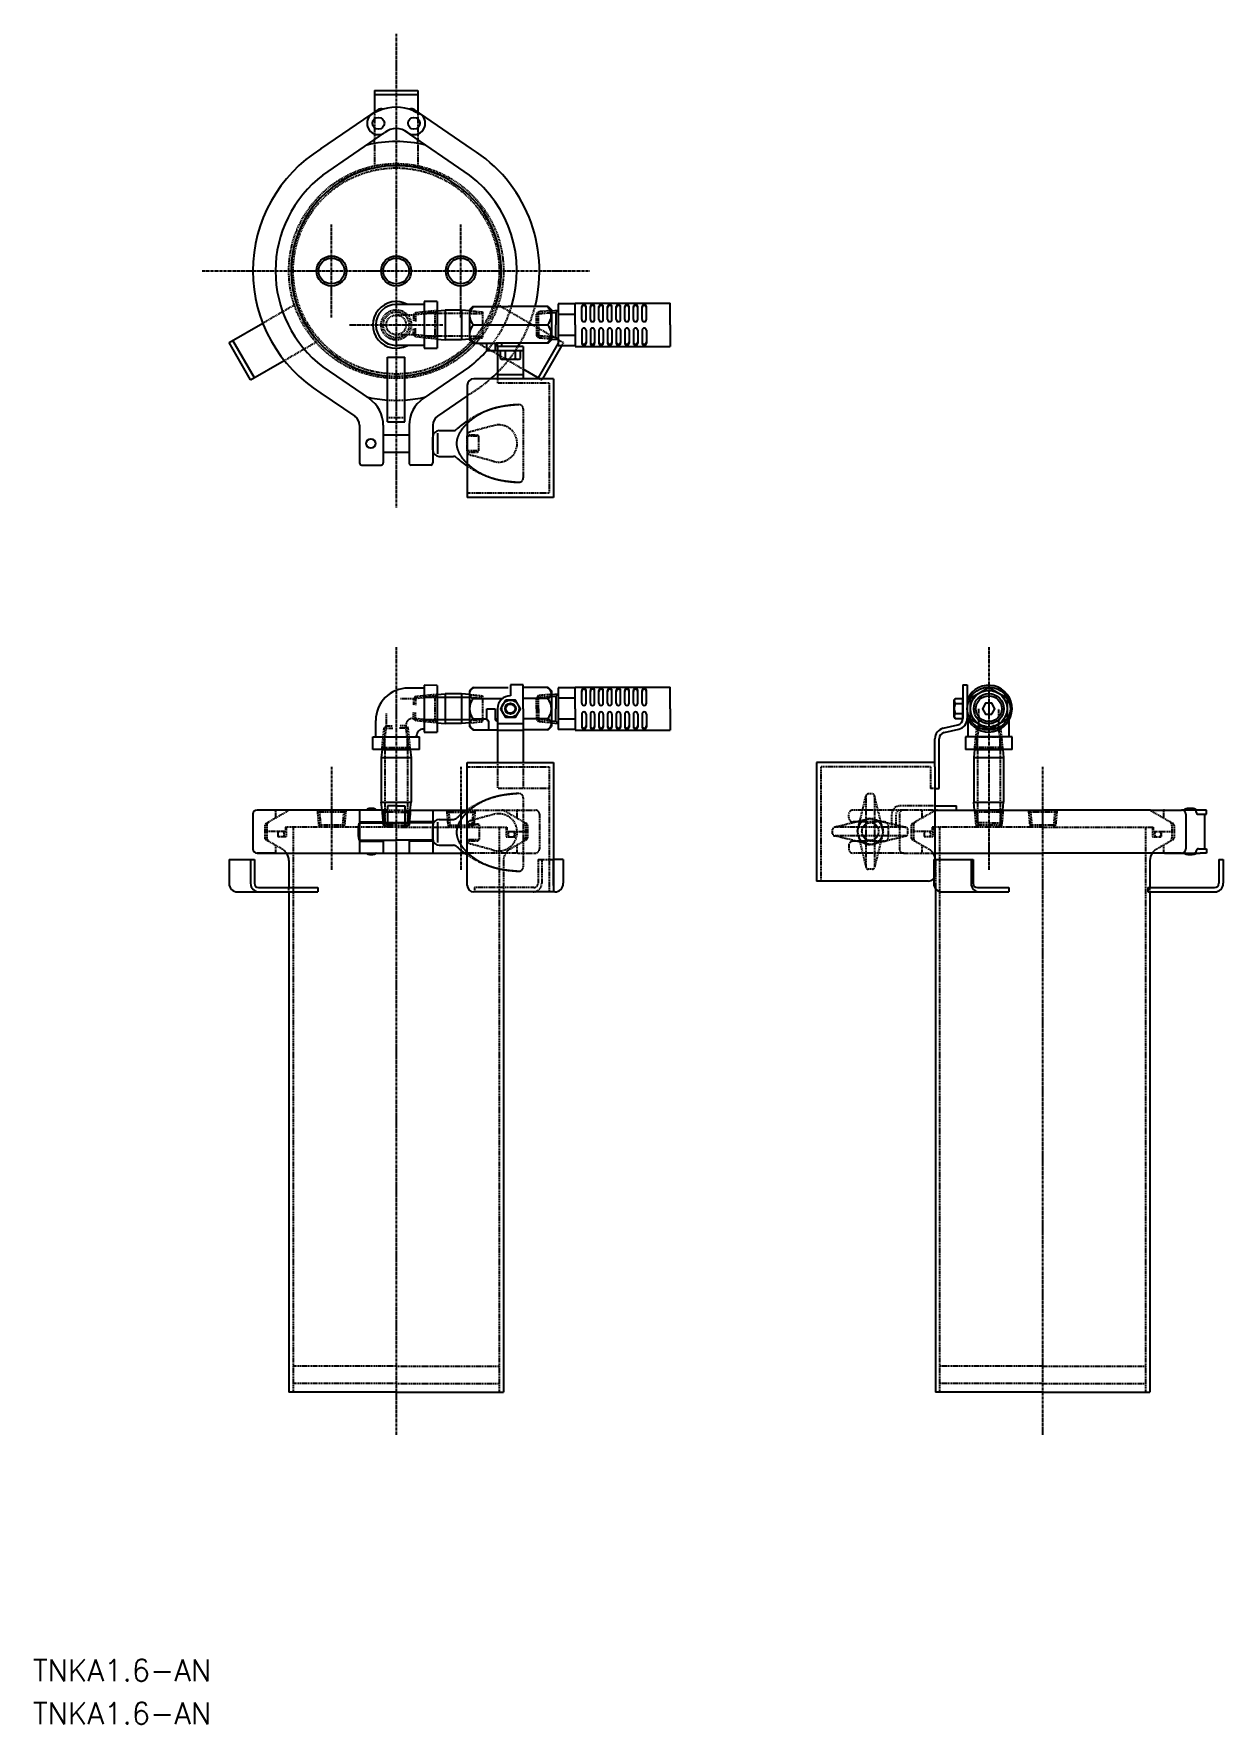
# Model space of a CAD drawing. Extents: x 248 to 800, y 19 to 803.
import ezdxf

# ---------------------------------------------------------------- set-up
doc = ezdxf.new("R2010")
doc.units = 0
doc.linetypes.add('CENTER', pattern=[2, 1.25, -0.25, 0.25, -0.25])
doc.linetypes.add('DASHED', pattern=[0.75, 0.5, -0.25])
doc.layers.get('0').update_dxf_attribs({"linetype": 'CONTINUOUS'})
doc.layers.add('CENTER', color=1, linetype='CENTER')
doc.styles.get("Standard").update_dxf_attribs({"font": 'txt.shx', "bigfont": 'bigfont.shx'})

msp = doc.modelspace()

# ---------------------------------------------------------------- texts
at = {"color": 7, "linetype": 'CONTINUOUS'}
for p in [(247.89, 38.53), (247.89, 18.53)]:
    msp.add_text('TNKA1.6-AN', height=10, dxfattribs=at).set_placement(p)

# ---------------------------------------------------------------- linework, layer by layer
at = {"color": 7, "linetype": 'CONTINUOUS'}
for p, q in [((406.5, 776.3), (426.5, 776.3)), ((406.5, 776.3), (406.5, 766.17)), ((426.5, 776.3), (426.5, 766.17)), ((406.5, 774.3), (426.5, 774.3)), ((381.59, 749.12), (408.23, 767.36)), ((408.48, 766.84), (405.28, 765.35)), ((424.52, 766.84), (427.76, 765.32)), ((451.41, 749.12), (424.77, 767.36)), ((382.5, 737.02), (411.22, 756.68)), ((406.5, 751.68), (406.5, 753.45)), ((450.5, 737.02), (420.43, 757.6)), ((426.5, 751.68), (426.5, 753.45)), ((429.55, 677.01), (416.5, 677.01)), ((429.55, 678.35), (429.55, 656.7)), ((435.5, 678.34), (429.55, 678.35)), ((435.5, 678.34), (435.5, 656.7)), ((435.5, 674.08), (439.2, 674.42)), ((446.8, 674.42), (439.2, 674.42)), ((439.2, 674.42), (439.2, 660.62)), ((446.8, 674.42), (446.8, 660.62)), ((450.5, 674.08), (446.8, 674.42)), ((452, 676.02), (450.5, 674.52)), ((450.5, 674.52), (450.5, 660.52)), ((452, 676.02), (468.5, 676.02)), ((487, 676.02), (468.5, 676.02)), ((487, 676.02), (488.5, 674.52)), ((488.5, 674.52), (488.5, 660.52)), ((488.5, 674.09), (491.6, 674.34)), ((491.6, 674.34), (490.6, 673.26)), ((491.6, 677.22), (491.6, 667.52)), ((499.6, 677.22), (491.6, 677.22)), ((499.6, 677.52), (543.6, 677.52)), ((499.6, 667.52), (499.6, 677.52)), ((502.6, 670.02), (502.6, 676.02)), ((504.6, 670.02), (504.6, 676.02)), ((506.6, 670.02), (506.6, 676.02)), ((508.6, 670.02), (508.6, 676.02)), ((510.6, 670.02), (510.6, 676.02)), ((512.6, 670.02), (512.6, 676.02)), ((514.6, 670.02), (514.6, 676.02)), ((516.6, 670.02), (516.6, 676.02)), ((518.6, 670.02), (518.6, 676.02)), ((520.6, 670.02), (520.6, 676.02)), ((522.6, 670.02), (522.6, 676.02)), ((524.6, 670.02), (524.6, 676.02)), ((526.6, 670.02), (526.6, 676.02)), ((528.6, 670.02), (528.6, 676.02)), ((530.6, 670.02), (530.6, 676.02)), ((532.6, 670.02), (532.6, 676.02)), ((543.6, 667.52), (543.6, 677.52)), ((338.94, 659.28), (354.57, 668.3)), ((452.31, 667.52), (486.69, 667.52)), ((488.5, 674.09), (488.5, 660.94)), ((488.5, 673.09), (490.6, 673.26)), ((490.6, 673.26), (490.6, 667.52)), ((490.6, 661.77), (490.6, 667.52)), ((499.6, 672.37), (491.6, 672.37)), ((491.6, 667.52), (491.6, 657.82)), ((499.6, 667.52), (499.6, 657.52)), ((543.6, 667.52), (543.6, 657.52)), ((348.94, 641.96), (338.94, 659.28)), ((350.67, 642.96), (340.67, 660.28)), ((435.5, 660.96), (439.2, 660.62)), ((446.8, 660.62), (439.2, 660.62)), ((450.5, 660.96), (446.8, 660.62)), ((452, 659.02), (450.5, 660.52)), ((452, 659.02), (462.86, 659.02)), ((458.5, 655.52), (458.5, 659.02)), ((462.5, 659.02), (462.5, 655.52)), ((474.14, 659.02), (462.86, 659.02)), ((463.5, 657.52), (463.5, 659.02)), ((465.5, 657.52), (465.5, 659.02)), ((473.5, 657.52), (473.5, 659.02)), ((487, 659.02), (474.14, 659.02)), ((491.6, 659.02), (482.33, 642.96)), ((487, 659.02), (488.5, 660.52)), ((488.5, 661.95), (490.6, 661.77)), ((488.5, 660.94), (491.6, 660.69)), ((491.6, 660.69), (490.6, 661.77)), ((499.6, 662.67), (491.6, 662.67)), ((502.6, 665.02), (502.6, 659.02)), ((504.6, 665.02), (504.6, 659.02)), ((506.6, 665.02), (506.6, 659.02)), ((508.6, 665.02), (508.6, 659.02)), ((510.6, 665.02), (510.6, 659.02)), ((512.6, 665.02), (512.6, 659.02)), ((514.6, 665.02), (514.6, 659.02)), ((516.6, 665.02), (516.6, 659.02)), ((518.6, 665.02), (518.6, 659.02)), ((520.6, 665.02), (520.6, 659.02)), ((522.6, 665.02), (522.6, 659.02)), ((524.6, 665.02), (524.6, 659.02)), ((526.6, 665.02), (526.6, 659.02)), ((528.6, 665.02), (528.6, 659.02)), ((530.6, 665.02), (530.6, 659.02)), ((532.6, 665.02), (532.6, 659.02)), ((348.94, 641.96), (364.57, 650.98)), ((412.5, 652.52), (420.5, 652.52)), ((412.5, 622.52), (412.5, 652.52)), ((429.55, 658.02), (416.5, 658.02)), ((420.5, 622.52), (420.5, 652.52)), ((429.55, 656.7), (435.5, 656.7)), ((463.5, 655.52), (458.5, 655.52)), ((463.5, 657.52), (463.5, 642.52)), ((475.5, 657.52), (463.5, 657.52)), ((475.5, 655.52), (463.5, 655.52)), ((464.88, 651.87), (464.88, 655.52)), ((474.12, 655.52), (464.88, 655.52)), ((465.5, 651.52), (464.88, 651.87)), ((473.5, 651.52), (465.5, 651.52)), ((467.19, 651.87), (467.19, 655.52)), ((471.81, 651.87), (471.81, 655.52)), ((473.5, 651.52), (474.12, 651.87)), ((474.12, 651.87), (474.12, 655.52)), ((475.5, 657.52), (475.5, 642.52)), ((493.21, 657.8), (484.38, 642.52)), ((499.6, 657.82), (491.6, 657.82)), ((499.6, 657.52), (543.6, 657.52)), ((382.5, 648.02), (403.98, 633.32)), ((450.5, 648.02), (429.03, 633.32)), ((463.5, 644.52), (475.5, 644.52)), ((483.1, 642.52), (475.5, 646.91)), ((381.59, 635.92), (397.33, 625.14)), ((449.5, 639.52), (449.5, 587.52)), ((489.5, 642.52), (452.5, 642.52)), ((489.5, 642.52), (489.5, 587.52)), ((449.5, 634.61), (435.68, 625.14)), ((399.5, 621.02), (399.5, 603.52)), ((410.5, 620.94), (410.5, 603.52)), ((412.5, 622.52), (420.5, 622.52)), ((422.5, 620.94), (422.5, 603.52)), ((433.5, 621.02), (433.5, 603.52)), ((410.5, 616.52), (422.5, 616.52)), ((433.5, 609.52), (433.5, 615.52)), ((435.74, 617.3), (435.74, 607.74)), ((436.5, 618.52), (443.1, 618.52)), ((410.5, 608.52), (422.5, 608.52)), ((436.5, 606.52), (443.1, 606.52)), ((400.5, 602.52), (409.5, 602.52)), ((432.5, 602.52), (423.5, 602.52)), ((489.5, 587.52), (449.5, 587.52)), ((429.55, 499.03), (422.02, 499.04)), ((429.55, 500.35), (429.55, 478.7)), ((435.5, 500.34), (429.55, 500.35)), ((435.5, 500.34), (435.5, 478.7)), ((435.5, 496.08), (439.2, 496.42)), ((450.5, 494.77), (435.5, 494.77)), ((439.2, 496.42), (439.2, 482.62)), ((446.8, 496.42), (439.2, 496.42)), ((450.5, 496.08), (446.8, 496.42)), ((446.8, 496.42), (446.8, 482.62)), ((452, 499.27), (450.5, 497.77)), ((450.5, 497.77), (450.5, 481.27)), ((452, 499.27), (468.5, 499.27)), ((452.31, 494.22), (465.76, 494.22)), ((469.5, 500.52), (469.5, 495.52)), ((475.5, 500.52), (469.5, 500.52)), ((475.5, 489.52), (475.5, 500.52)), ((487, 499.27), (475.5, 499.27)), ((486.69, 494.22), (475.5, 494.22)), ((487, 499.27), (488.5, 497.77)), ((488.5, 497.77), (488.5, 481.27)), ((488.5, 496.09), (491.6, 496.35)), ((488.5, 496.09), (488.5, 482.95)), ((488.5, 495.09), (490.6, 495.26)), ((491.6, 496.35), (490.6, 495.27)), ((490.6, 495.26), (490.6, 489.52)), ((499.6, 499.22), (491.6, 499.22)), ((491.6, 499.22), (491.6, 489.52)), ((499.6, 494.37), (491.6, 494.37)), ((499.6, 489.52), (499.6, 499.52)), ((499.6, 499.52), (543.6, 499.52)), ((502.6, 492.02), (502.6, 498.02)), ((504.6, 492.02), (504.6, 498.02)), ((506.6, 492.02), (506.6, 498.02)), ((508.6, 492.02), (508.6, 498.02)), ((510.6, 492.02), (510.6, 498.02)), ((512.6, 492.02), (512.6, 498.02)), ((514.6, 492.02), (514.6, 498.02)), ((516.6, 492.02), (516.6, 498.02)), ((518.6, 492.02), (518.6, 498.02)), ((520.6, 492.02), (520.6, 498.02)), ((522.6, 492.02), (522.6, 498.02)), ((524.6, 492.02), (524.6, 498.02)), ((526.6, 492.02), (526.6, 498.02)), ((528.6, 492.02), (528.6, 498.02)), ((530.6, 492.02), (530.6, 498.02)), ((532.6, 492.02), (532.6, 498.02)), ((543.6, 489.52), (543.6, 499.52)), ((675.5, 493.6), (675.85, 494.22)), ((675.85, 494.22), (679.5, 494.22)), ((679.5, 500.52), (681.5, 500.52)), ((679.5, 500.52), (679.5, 484.9)), ((679.5, 484.98), (679.5, 494.22)), ((681.5, 500.52), (681.5, 484.9)), ((681.5, 494.14), (683, 494.14)), ((458.5, 484.52), (458.5, 489.52)), ((458.5, 489.52), (462.5, 489.52)), ((462.5, 489.52), (462.5, 484.52)), ((463.5, 489.52), (463.5, 464.52)), ((475.5, 489.52), (475.5, 464.52)), ((490.6, 483.78), (490.6, 489.52)), ((491.6, 489.52), (491.6, 479.82)), ((499.6, 489.52), (499.6, 479.52)), ((502.6, 487.02), (502.6, 481.02)), ((504.6, 487.02), (504.6, 481.02)), ((506.6, 487.02), (506.6, 481.02)), ((508.6, 487.02), (508.6, 481.02)), ((510.6, 487.02), (510.6, 481.02)), ((512.6, 487.02), (512.6, 481.02)), ((514.6, 487.02), (514.6, 481.02)), ((516.6, 487.02), (516.6, 481.02)), ((518.6, 487.02), (518.6, 481.02)), ((520.6, 487.02), (520.6, 481.02)), ((522.6, 487.02), (522.6, 481.02)), ((524.6, 487.02), (524.6, 481.02)), ((526.6, 487.02), (526.6, 481.02)), ((528.6, 487.02), (528.6, 481.02)), ((530.6, 487.02), (530.6, 481.02)), ((532.6, 487.02), (532.6, 481.02)), ((543.6, 489.52), (543.6, 479.52)), ((675.5, 485.6), (675.5, 493.6)), ((675.85, 491.91), (679.5, 491.91)), ((675.85, 487.29), (679.5, 487.29)), ((681.5, 486.14), (683, 486.14)), ((407, 476.46), (407, 484.04)), ((429.55, 480.02), (429, 480.03)), ((429.55, 478.7), (435.5, 478.7)), ((450.5, 484.27), (435.5, 484.27)), ((435.5, 482.96), (439.2, 482.62)), ((446.8, 482.62), (439.2, 482.62)), ((450.5, 482.96), (446.8, 482.62)), ((452, 479.77), (450.5, 481.27)), ((452, 479.77), (463.5, 479.77)), ((452.31, 484.83), (458.5, 484.83)), ((459.5, 479.77), (459.5, 483.52)), ((462.5, 484.83), (463.5, 484.83)), ((475.5, 482.52), (463.5, 482.52)), ((463.5, 479.52), (475.5, 479.52)), ((486.69, 484.83), (475.5, 484.83)), ((487, 479.77), (475.5, 479.77)), ((487, 479.77), (488.5, 481.27)), ((488.5, 483.95), (490.6, 483.78)), ((488.5, 482.95), (491.6, 482.69)), ((491.6, 482.69), (490.6, 483.77)), ((499.6, 484.67), (491.6, 484.67)), ((499.6, 479.82), (491.6, 479.82)), ((499.6, 479.52), (543.6, 479.52)), ((670.37, 480.41), (677.17, 481.98)), ((670.82, 478.46), (677.62, 480.03)), ((675.5, 485.6), (675.85, 484.98)), ((675.85, 484.98), (679.5, 484.98)), ((682, 476.47), (682, 484.32)), ((701, 476.47), (701, 484.35)), ((405.68, 470.52), (405.68, 476.46)), ((405.68, 476.46), (427.32, 476.46)), ((427.32, 470.52), (405.68, 470.52)), ((409.94, 470.52), (409.6, 466.82)), ((409.94, 470.52), (423.06, 470.52)), ((423.06, 470.52), (423.4, 466.82)), ((426, 476.46), (426, 477.03)), ((427.32, 470.52), (427.32, 476.46)), ((666.5, 462.52), (666.5, 475.54)), ((668.5, 452.52), (668.5, 475.54)), ((702.33, 476.47), (680.68, 476.47)), ((680.68, 476.47), (680.68, 470.52)), ((702.32, 470.52), (680.68, 470.52)), ((684.94, 470.52), (684.6, 466.82)), ((684.94, 470.52), (698.06, 470.52)), ((698.06, 470.52), (698.4, 466.82)), ((702.32, 470.52), (702.33, 476.47)), ((409.6, 466.82), (409.6, 446.22)), ((409.6, 466.82), (423.4, 466.82)), ((423.4, 466.82), (423.4, 446.22)), ((449.5, 464.52), (489.5, 464.52)), ((449.5, 407.52), (449.5, 464.52)), ((489.5, 464.52), (489.5, 404.52)), ((611.5, 464.52), (611.5, 409.52)), ((666.5, 464.52), (611.5, 464.52)), ((684.6, 466.82), (698.4, 466.82)), ((684.6, 466.82), (684.6, 446.22)), ((698.4, 466.82), (698.4, 446.22)), ((666.5, 462.52), (666.5, 412.52)), ((666.5, 452.52), (668.5, 452.52)), ((350, 440.52), (350, 424.52)), ((360, 442.52), (352, 442.52)), ((412.5, 442.52), (360, 442.52)), ((399.5, 442.52), (399.5, 437.02)), ((409.94, 442.52), (409.6, 446.22)), ((409.6, 446.22), (423.4, 446.22)), ((410.25, 442.52), (410.25, 437.02)), ((416.5, 444.52), (412.5, 444.52)), ((412.5, 444.52), (412.5, 436.52)), ((416.5, 444.52), (420.5, 444.52)), ((420.5, 444.52), (420.5, 436.52)), ((420.5, 442.52), (449.31, 442.52)), ((422.75, 442.52), (422.75, 437.02)), ((423.06, 442.52), (423.4, 446.22)), ((433.5, 442.52), (433.5, 437.02)), ((666.5, 444.52), (676.5, 444.52)), ((666.5, 442.52), (716.5, 442.52)), ((676.5, 442.52), (676.5, 444.52)), ((684.6, 446.22), (698.4, 446.22)), ((684.94, 442.52), (684.6, 446.22)), ((684.94, 442.52), (698.06, 442.52)), ((698.13, 442.52), (691.5, 442.52)), ((698.06, 442.52), (698.4, 446.22)), ((766.5, 442.52), (716.5, 442.52)), ((766.5, 442.52), (773, 442.52)), ((773, 442.52), (781, 442.52)), ((792.51, 442.52), (781, 442.52)), ((783, 440.52), (783, 424.52)), ((787.75, 441.52), (787.75, 441.52)), ((788.75, 440.52), (791.54, 440.52)), ((791.54, 440.52), (792.51, 440.52)), ((791.54, 440.52), (791.54, 424.52)), ((792.51, 440.52), (792.51, 442.52)), ((399.5, 437.02), (410.25, 437.02)), ((399.5, 436.52), (399.5, 428.52)), ((399.5, 436.52), (416.5, 436.52)), ((402.86, 437.02), (402.86, 436.52)), ((407.14, 437.02), (407.14, 436.52)), ((433.5, 436.52), (416.5, 436.52)), ((433.5, 437.02), (422.75, 437.02)), ((433.5, 436.52), (433.5, 428.52)), ((433.5, 429.17), (433.5, 435.17)), ((435.74, 436.95), (435.74, 427.39)), ((436.5, 438.17), (443.1, 438.17)), ((399.5, 428.52), (416.5, 428.52)), ((399.5, 428.02), (399.5, 422.52)), ((399.5, 428.02), (410.5, 428.02)), ((402.86, 428.52), (402.86, 428.02)), ((407.14, 428.52), (407.14, 428.02)), ((410.5, 428.02), (410.5, 422.52)), ((433.5, 428.52), (416.5, 428.52)), ((433.5, 428.02), (422.5, 428.02)), ((422.5, 428.02), (422.5, 422.52)), ((433.5, 428.02), (433.5, 422.52)), ((436.5, 426.17), (443.1, 426.17)), ((787.75, 423.52), (787.75, 423.52)), ((788.75, 424.52), (791.54, 424.52)), ((791.54, 424.52), (792.51, 424.52)), ((792.51, 424.52), (792.51, 422.52)), ((338.94, 419.52), (350.67, 419.52)), ((338.94, 419.52), (338.94, 408.52)), ((348.94, 419.52), (348.94, 408.52)), ((350.67, 419.52), (350.67, 408.52)), ((352, 422.52), (365.68, 422.52)), ((360, 422.52), (352, 422.52)), ((360, 422.52), (416.5, 422.52)), ((366.7, 419.16), (366.7, 409.52)), ((366.7, 419.16), (366.7, 406.52)), ((416.5, 422.52), (448.3, 422.52)), ((489.5, 407.51), (489.5, 419.52)), ((494.06, 419.52), (489.5, 419.52)), ((494.06, 419.52), (494.06, 408.52)), ((665.95, 419.52), (684.27, 419.52)), ((665.95, 419.52), (665.95, 408.52)), ((666.5, 422.52), (716.5, 422.52)), ((683.27, 419.52), (683.27, 408.52)), ((684.27, 419.52), (684.27, 408.52)), ((773, 422.52), (716.5, 422.52)), ((766.3, 419.16), (766.3, 406.52)), ((766.3, 419.16), (766.3, 409.52)), ((781, 422.52), (767.33, 422.52)), ((773, 422.52), (781, 422.52)), ((781, 422.52), (789.54, 422.52)), ((792.51, 422.52), (789.54, 422.52)), ((798.29, 419.52), (800.29, 419.52)), ((798.29, 419.52), (798.29, 408.52)), ((800.29, 419.52), (800.29, 408.52)), ((663.5, 409.52), (611.5, 409.52)), ((342.94, 404.52), (380.13, 404.52)), ((352.67, 406.52), (380.13, 406.52)), ((366.7, 404.52), (366.7, 172.52)), ((380.13, 406.52), (380.13, 404.52)), ((489.5, 404.52), (452.5, 404.52)), ((490.06, 404.52), (452.87, 404.52)), ((466.3, 404.52), (466.3, 172.52)), ((666.7, 406.18), (666.7, 172.52)), ((669.95, 404.52), (700.77, 404.52)), ((686.27, 406.52), (700.77, 406.52)), ((700.77, 406.52), (700.77, 404.52)), ((765.29, 406.52), (796.29, 406.52)), ((765.29, 406.52), (765.29, 404.52)), ((765.29, 404.52), (796.29, 404.52)), ((766.3, 404.52), (766.3, 172.52)), ((416.5, 172.52), (366.7, 172.52)), ((416.5, 172.52), (466.3, 172.52)), ((716.5, 172.52), (666.7, 172.52)), ((716.5, 172.52), (766.3, 172.52))]:
    msp.add_line(p, q, dxfattribs=at)
at = {"color": 3, "linetype": 'DASHED'}
for p, q in [((406.5, 766.17), (406.5, 753.45)), ((426.5, 766.17), (426.5, 753.45)), ((406.5, 751.68), (406.5, 741.3)), ((426.5, 751.68), (426.5, 741.3)), ((354.57, 668.3), (369.25, 676.78)), ((494.06, 659.28), (463.75, 676.78)), ((424.51, 672.1), (416.51, 672.1)), ((424.51, 672.1), (424.5, 669.09)), ((425.51, 673.1), (424.51, 672.1)), ((434.51, 673.09), (424.51, 672.1)), ((425.51, 673.1), (425.5, 669.09)), ((435.51, 674.09), (425.51, 673.1)), ((435.5, 674.08), (429.5, 673.52)), ((429.5, 673.52), (429.5, 661.52)), ((435.5, 672.77), (429.5, 672.77)), ((434.51, 673.09), (434.49, 661.94)), ((435.51, 674.09), (434.51, 673.09)), ((450.5, 672.77), (435.5, 672.77)), ((450.5, 674.08), (456.5, 673.52)), ((450.5, 672.77), (456.5, 672.77)), ((456.5, 673.52), (456.5, 661.52)), ((482.6, 673.6), (481.6, 672.52)), ((488.5, 673.09), (481.6, 672.52)), ((481.6, 667.52), (481.6, 672.52)), ((481.6, 667.52), (481.6, 672.52)), ((481.6, 667.52), (481.6, 662.52)), ((481.6, 667.52), (481.6, 662.52)), ((488.5, 674.09), (482.6, 673.6)), ((482.6, 667.52), (482.6, 673.6)), ((482.6, 667.52), (482.6, 661.44)), ((364.57, 650.98), (379.25, 659.46)), ((424.49, 662.96), (416.5, 662.93)), ((424.49, 662.96), (424.5, 665.97)), ((434.49, 661.94), (424.49, 662.96)), ((425.49, 661.96), (424.49, 662.96)), ((425.49, 661.96), (425.5, 665.97)), ((435.49, 660.94), (425.49, 661.96)), ((435.5, 662.27), (429.5, 662.27)), ((435.5, 660.96), (429.5, 661.52)), ((435.49, 660.94), (434.49, 661.94)), ((450.5, 662.27), (435.5, 662.27)), ((450.5, 662.27), (456.5, 662.27)), ((450.5, 660.96), (456.5, 661.52)), ((475.5, 646.91), (453.75, 659.46)), ((482.6, 661.44), (481.6, 662.52)), ((488.5, 661.95), (481.6, 662.52)), ((488.5, 660.95), (482.6, 661.44)), ((492.33, 660.28), (491.6, 659.02)), ((494.06, 659.28), (493.21, 657.8)), ((449.5, 634.61), (451.41, 635.92)), ((463.5, 642.52), (463.5, 640.52)), ((487.5, 640.52), (463.5, 640.52)), ((483.1, 642.52), (484.06, 641.96)), ((484.06, 641.96), (484.38, 642.52)), ((487.5, 640.52), (487.5, 589.52)), ((475.5, 628.52), (475.5, 596.52)), ((412.5, 624.52), (420.5, 624.52)), ((461.43, 620.74), (450.98, 617.92)), ((449.5, 609.05), (449.5, 615.99)), ((454.75, 615.97), (449.5, 615.97)), ((449.57, 616.52), (454.2, 616.52)), ((454.2, 616.52), (454.75, 615.97)), ((454.75, 615.97), (454.75, 609.07)), ((454.75, 609.07), (449.5, 609.07)), ((449.57, 608.52), (454.2, 608.52)), ((461.43, 604.29), (450.98, 607.12)), ((454.2, 608.52), (454.75, 609.07)), ((487.5, 589.52), (449.5, 589.52)), ((425.56, 494.1), (418.56, 494.11)), ((424.51, 494.1), (424.5, 491.09)), ((425.51, 495.1), (424.51, 494.1)), ((434.51, 495.09), (424.51, 494.1)), ((425.51, 495.1), (425.5, 491.09)), ((435.51, 496.09), (425.51, 495.1)), ((435.5, 496.08), (429.5, 495.52)), ((429.5, 495.52), (429.5, 483.52)), ((435.5, 494.77), (429.5, 494.77)), ((434.51, 495.09), (434.49, 483.94)), ((435.51, 496.09), (434.51, 495.09)), ((450.5, 496.08), (456.5, 495.52)), ((450.5, 494.77), (456.5, 494.77)), ((456.5, 495.52), (456.5, 483.52)), ((482.6, 495.61), (481.6, 494.52)), ((488.5, 495.09), (481.6, 494.52)), ((481.6, 489.52), (481.6, 494.52)), ((481.6, 489.52), (481.6, 494.52)), ((488.5, 496.09), (482.6, 495.61)), ((482.6, 489.52), (482.6, 495.61)), ((411.93, 481.52), (411.93, 487.5)), ((424.49, 484.96), (424.5, 487.97)), ((425.49, 483.96), (425.5, 487.97)), ((481.6, 489.52), (481.6, 484.52)), ((481.6, 489.52), (481.6, 484.52)), ((482.6, 489.52), (482.6, 483.44)), ((686.94, 481.52), (686.95, 489.52)), ((696.09, 480.46), (696.1, 489.52)), ((409.93, 470.52), (410.93, 480.52)), ((410.93, 471.52), (411.93, 481.52)), ((410.93, 480.52), (411.93, 481.52)), ((410.93, 480.52), (414.94, 480.52)), ((411.93, 481.52), (414.94, 481.52)), ((421.07, 481.52), (418.06, 481.52)), ((422.07, 480.52), (418.06, 480.52)), ((421.07, 481.52), (421.07, 481.96)), ((422.07, 471.52), (421.07, 481.52)), ((422.07, 480.52), (421.07, 481.52)), ((423.07, 470.52), (422.07, 480.52)), ((424.49, 484.96), (424.08, 484.96)), ((425.49, 483.96), (424.49, 484.96)), ((434.49, 483.94), (424.49, 484.96)), ((435.49, 482.94), (425.49, 483.96)), ((435.5, 484.27), (429.5, 484.27)), ((435.5, 482.96), (429.5, 483.52)), ((435.49, 482.94), (434.49, 483.94)), ((450.5, 484.27), (456.5, 484.27)), ((450.5, 482.96), (456.5, 483.52)), ((488.5, 483.95), (481.6, 484.52)), ((482.6, 483.44), (481.6, 484.52)), ((488.5, 482.95), (482.6, 483.44)), ((684.92, 470.53), (685.94, 480.52)), ((685.92, 471.52), (686.94, 481.52)), ((685.94, 480.52), (686.94, 481.52)), ((685.94, 480.52), (689.95, 480.52)), ((686.94, 481.52), (689.95, 481.52)), ((696.09, 481.51), (693.07, 481.51)), ((697.08, 480.51), (693.07, 480.51)), ((697.07, 471.51), (696.09, 481.51)), ((697.08, 480.51), (696.09, 481.51)), ((698.07, 470.51), (697.08, 480.51)), ((409.93, 470.52), (410.93, 471.52)), ((409.94, 470.52), (410.5, 476.52)), ((410.5, 476.52), (422.5, 476.52)), ((410.93, 471.52), (422.07, 471.52)), ((411.25, 470.52), (411.25, 476.52)), ((411.25, 470.52), (411.25, 442.52)), ((421.75, 470.52), (421.75, 476.52)), ((421.75, 470.52), (421.75, 442.52)), ((423.07, 470.52), (422.07, 471.52)), ((423.06, 470.52), (422.5, 476.52)), ((684.92, 470.53), (685.92, 471.52)), ((684.94, 470.52), (685.5, 476.52)), ((685.5, 476.52), (697.5, 476.52)), ((697.07, 471.51), (685.92, 471.52)), ((686.25, 470.52), (686.25, 476.52)), ((686.25, 470.52), (686.25, 442.52)), ((696.75, 470.52), (696.75, 476.52)), ((696.75, 470.52), (696.75, 442.52)), ((698.07, 470.51), (697.07, 471.51)), ((698.06, 470.52), (697.5, 476.52)), ((463.5, 464.52), (463.5, 452.52)), ((475.5, 464.52), (475.5, 452.52)), ((449.5, 462.52), (487.5, 462.52)), ((487.5, 462.52), (487.5, 404.52)), ((613.5, 462.52), (613.5, 409.52)), ((664.5, 462.52), (613.5, 462.52)), ((664.5, 462.52), (664.5, 452.52)), ((487.5, 452.52), (463.5, 452.52)), ((475.5, 448.17), (475.5, 416.17)), ((630.5, 432.52), (634.5, 448.98)), ((634.5, 448.98), (634.5, 416.06)), ((637.5, 449.98), (635.5, 449.98)), ((638.5, 448.98), (638.5, 416.06)), ((642.5, 432.52), (638.5, 448.98)), ((666.5, 452.52), (664.5, 452.52)), ((356, 436.23), (366.2, 442.11)), ((360.5, 442.02), (360.5, 438.83)), ((379.88, 442.52), (380.5, 435.52)), ((379.88, 442.52), (380.88, 441.52)), ((393.04, 441.52), (379.96, 441.52)), ((380.88, 441.52), (381.5, 434.52)), ((392.13, 441.52), (391.5, 434.52)), ((393.13, 442.52), (392.13, 441.52)), ((393.13, 442.52), (392.5, 435.52)), ((409.84, 442.52), (410.88, 441.52)), ((409.88, 442.48), (410.5, 435.52)), ((409.94, 442.52), (410.5, 436.52)), ((416.5, 441.52), (409.96, 441.52)), ((410.88, 441.52), (411.5, 434.52)), ((411.25, 442.52), (411.25, 436.52)), ((412.5, 442.52), (420.5, 442.52)), ((416.5, 441.52), (423.04, 441.52)), ((422.13, 441.52), (421.5, 434.52)), ((421.75, 442.52), (421.75, 436.52)), ((423.16, 442.52), (422.13, 441.52)), ((423.06, 442.52), (422.5, 436.52)), ((423.12, 442.48), (422.5, 435.52)), ((439.88, 442.52), (440.5, 435.52)), ((439.88, 442.52), (440.88, 441.52)), ((439.96, 441.52), (453.04, 441.52)), ((440.88, 441.52), (441.5, 434.52)), ((449.31, 442.52), (473, 442.52)), ((461.43, 440.39), (450.98, 437.57)), ((452.13, 441.52), (451.5, 434.52)), ((453.13, 442.52), (452.13, 441.52)), ((453.13, 442.52), (452.5, 435.52)), ((477, 436.23), (466.8, 442.11)), ((472.5, 442.02), (472.5, 438.83)), ((473, 442.52), (481, 442.52)), ((483, 440.52), (483, 424.52)), ((626.5, 439.02), (626.5, 440.52)), ((652, 442.52), (628.5, 442.52)), ((646.5, 434.52), (646.5, 440.52)), ((648.5, 434.52), (648.5, 440.52)), ((650, 440.52), (650, 424.52)), ((666.5, 444.52), (650.5, 444.52)), ((660, 442.52), (652, 442.52)), ((656, 436.23), (666.2, 442.11)), ((666.5, 442.52), (660, 442.52)), ((660.5, 442.02), (660.5, 438.83)), ((684.88, 442.52), (685.5, 435.52)), ((684.88, 442.52), (685.88, 441.52)), ((684.94, 442.52), (685.5, 436.52)), ((698.04, 441.52), (684.96, 441.52)), ((685.88, 441.52), (686.5, 434.52)), ((686.25, 442.52), (686.25, 436.52)), ((697.13, 441.52), (696.5, 434.52)), ((696.75, 442.52), (696.75, 436.52)), ((698.13, 442.52), (697.13, 441.52)), ((698.13, 442.52), (697.5, 435.52)), ((698.06, 442.52), (697.5, 436.52)), ((709.88, 442.52), (710.88, 441.52)), ((709.88, 442.52), (710.5, 435.52)), ((723.04, 441.52), (709.96, 441.52)), ((710.88, 441.52), (711.5, 434.52)), ((722.13, 441.52), (721.5, 434.52)), ((723.13, 442.52), (722.13, 441.52)), ((723.13, 442.52), (722.5, 435.52)), ((777, 436.23), (766.8, 442.11)), ((772.5, 442.02), (772.5, 438.83)), ((355.5, 435.36), (355.5, 429.67)), ((356.5, 435.36), (356.5, 429.67)), ((365.5, 432.52), (356.5, 432.52)), ((361.5, 432.52), (361.5, 430.12)), ((365.15, 434.52), (365.15, 432.52)), ((416.5, 434.52), (365.15, 434.52)), ((365.5, 434.52), (365.5, 430.12)), ((368.7, 434.52), (368.7, 172.52)), ((392.5, 435.52), (380.5, 435.52)), ((380.5, 435.52), (381.5, 434.52)), ((392.5, 435.52), (391.5, 434.52)), ((416.5, 436.52), (410.5, 436.52)), ((416.5, 435.52), (410.5, 435.52)), ((410.5, 435.52), (411.5, 434.52)), ((412.5, 436.52), (412.5, 434.52)), ((416.5, 436.52), (422.5, 436.52)), ((416.5, 435.52), (422.5, 435.52)), ((416.5, 434.52), (467.85, 434.52)), ((420.5, 436.52), (420.5, 434.52)), ((422.5, 435.52), (421.5, 434.52)), ((440.5, 435.52), (452.5, 435.52)), ((440.5, 435.52), (441.5, 434.52)), ((449.5, 428.7), (449.5, 435.64)), ((455, 435.62), (449.5, 435.62)), ((449.57, 436.17), (454.45, 436.17)), ((452.5, 435.52), (451.5, 434.52)), ((454.45, 436.17), (455, 435.62)), ((455, 435.62), (455, 428.72)), ((464.3, 434.52), (464.3, 172.52)), ((467.5, 434.52), (467.5, 430.12)), ((467.5, 432.52), (476.5, 432.52)), ((467.85, 434.52), (467.85, 432.52)), ((471.5, 432.52), (471.5, 430.12)), ((476.5, 435.36), (476.5, 429.67)), ((477.5, 435.36), (477.5, 429.67)), ((619.04, 431.52), (619.04, 433.52)), ((636.5, 438.52), (620.04, 434.52)), ((652.96, 434.52), (620.04, 434.52)), ((642.92, 437.02), (628.5, 437.02)), ((630.5, 432.52), (634.5, 416.06)), ((636.5, 438.52), (652.96, 434.52)), ((642.5, 432.52), (638.5, 416.06)), ((644.92, 430.02), (644.92, 435.02)), ((648.5, 434.52), (646.5, 434.52)), ((653.96, 431.52), (653.96, 433.52)), ((655.5, 435.36), (655.5, 429.67)), ((656.5, 435.36), (656.5, 429.67)), ((665.5, 432.52), (656.5, 432.52)), ((661.5, 432.52), (661.5, 430.12)), ((716.5, 434.52), (665.15, 434.52)), ((665.15, 434.52), (665.15, 432.52)), ((665.5, 434.52), (665.5, 430.12)), ((668.7, 434.52), (668.7, 172.52)), ((691.5, 436.52), (685.5, 436.52)), ((697.5, 435.52), (685.5, 435.52)), ((685.5, 435.52), (686.5, 434.52)), ((691.5, 436.52), (697.5, 436.52)), ((697.5, 435.52), (696.5, 434.52)), ((710.5, 435.52), (711.5, 434.52)), ((722.5, 435.52), (710.5, 435.52)), ((716.5, 434.52), (767.85, 434.52)), ((722.5, 435.52), (721.5, 434.52)), ((764.3, 434.52), (764.3, 172.52)), ((767.5, 434.52), (767.5, 430.12)), ((767.5, 432.52), (776.5, 432.52)), ((767.85, 434.52), (767.85, 432.52)), ((771.5, 432.52), (771.5, 430.12)), ((776.5, 435.36), (776.5, 429.67)), ((777.5, 435.36), (777.5, 429.67)), ((356, 428.81), (363.7, 424.36)), ((360.5, 426.21), (360.5, 423.02)), ((365.5, 430.12), (361.5, 430.12)), ((455, 428.72), (449.5, 428.72)), ((449.57, 428.17), (454.45, 428.17)), ((461.43, 423.94), (450.98, 426.77)), ((454.45, 428.17), (455, 428.72)), ((467.5, 430.12), (471.5, 430.12)), ((477, 428.81), (469.3, 424.36)), ((472.5, 426.21), (472.5, 423.02)), ((652.96, 430.52), (620.04, 430.52)), ((636.5, 426.52), (620.04, 430.52)), ((626.5, 426.02), (626.5, 424.52)), ((642.92, 428.02), (628.5, 428.02)), ((636.5, 426.52), (652.96, 430.52)), ((656, 428.81), (663.7, 424.36)), ((660.5, 426.21), (660.5, 423.02)), ((665.5, 430.12), (661.5, 430.12)), ((767.5, 430.12), (771.5, 430.12)), ((777, 428.81), (769.3, 424.36)), ((772.5, 426.21), (772.5, 423.02)), ((473, 422.52), (448.3, 422.52)), ((466.3, 419.16), (466.3, 404.52)), ((473, 422.52), (481, 422.52)), ((482.33, 419.52), (482.33, 408.52)), ((482.33, 419.52), (489.5, 419.52)), ((484.06, 419.52), (484.06, 408.52)), ((652, 422.52), (628.5, 422.52)), ((652, 422.52), (666.5, 422.52)), ((666.7, 419.16), (666.7, 406.18)), ((637.5, 415.06), (635.5, 415.06)), ((366.7, 404.52), (366.7, 406.52)), ((480.33, 406.52), (452.87, 406.52)), ((452.87, 406.52), (452.87, 404.52)), ((766.3, 404.52), (766.3, 406.52)), ((416.5, 184.52), (368.7, 184.52)), ((416.5, 184.52), (464.3, 184.52)), ((716.5, 184.52), (668.7, 184.52)), ((716.5, 184.52), (764.3, 184.52)), ((416.5, 176.52), (368.7, 176.52)), ((416.5, 176.52), (464.3, 176.52)), ((716.5, 176.52), (668.7, 176.52)), ((716.5, 176.52), (764.3, 176.52))]:
    msp.add_line(p, q, dxfattribs=at)
at = {"color": 7, "linetype": 'CONTINUOUS'}
for points in [[(700, 484.61), (691.5, 479.7), (683, 484.61), (683, 494.42), (691.5, 499.33), (700, 494.42)], [(467.19, 493.52), (464.88, 489.52), (467.19, 485.52), (471.81, 485.52), (474.12, 489.52), (471.81, 493.52)], [(692.94, 487.02), (694.38, 489.52), (692.94, 492.02), (690.05, 492.02), (688.61, 489.52), (690.05, 487.02)]]:
    msp.add_lwpolyline(points, close=True, dxfattribs=at)
at = {"color": 3}
for points in [[(473.44, 630.52, 0), (473.28, 630.5, 0), (473.13, 630.49, 0), (472.98, 630.48, 0), (472.83, 630.47, 0), (472.68, 630.46, 0), (472.52, 630.45, 0), (472.37, 630.43, 0), (472.22, 630.42, 0), (472.07, 630.41, 0), (471.91, 630.4, 0), (471.76, 630.38, 0), (471.61, 630.37, 0), (471.46, 630.36, 0), (471.31, 630.35, 0), (471.15, 630.33, 0), (471, 630.32, 0), (470.85, 630.3, 0), (470.7, 630.29, 0), (470.55, 630.28, 0), (470.39, 630.26, 0), (470.24, 630.25, 0), (470.09, 630.24, 0), (469.94, 630.22, 0), (469.79, 630.21, 0), (469.63, 630.19, 0), (469.48, 630.17, 0), (469.33, 630.16, 0), (469.18, 630.14, 0), (469.02, 630.13, 0), (468.87, 630.11, 0), (468.72, 630.09, 0), (468.57, 630.08, 0), (468.41, 630.06, 0), (468.26, 630.04, 0), (468.11, 630.02, 0), (467.96, 630, 0), (467.8, 629.98, 0), (467.65, 629.96, 0), (467.5, 629.94, 0), (467.35, 629.92, 0), (467.19, 629.9, 0), (467.04, 629.88, 0), (466.89, 629.86, 0), (466.74, 629.84, 0), (466.58, 629.81, 0), (466.43, 629.79, 0), (466.28, 629.76, 0), (466.12, 629.74, 0), (465.97, 629.72, 0), (465.82, 629.69, 0), (465.67, 629.66, 0), (465.51, 629.64, 0), (465.36, 629.61, 0), (465.21, 629.58, 0), (465.05, 629.55, 0), (464.9, 629.52, 0), (464.75, 629.5, 0), (464.6, 629.47, 0), (464.44, 629.43, 0), (464.29, 629.4, 0), (464.13, 629.37, 0), (463.98, 629.34, 0), (463.83, 629.3, 0), (463.68, 629.27, 0), (463.52, 629.24, 0), (463.37, 629.2, 0), (463.21, 629.16, 0), (463.06, 629.13, 0), (462.91, 629.09, 0), (462.75, 629.05, 0), (462.6, 629.01, 0), (462.45, 628.97, 0), (462.29, 628.93, 0), (462.14, 628.89, 0), (461.99, 628.85, 0), (461.83, 628.8, 0), (461.68, 628.76, 0), (461.52, 628.71, 0), (461.37, 628.67, 0), (461.21, 628.62, 0), (461.06, 628.57, 0), (460.91, 628.52, 0), (460.75, 628.47, 0), (460.6, 628.42, 0), (460.44, 628.37, 0), (460.29, 628.32, 0), (460.13, 628.26, 0), (459.98, 628.21, 0), (459.82, 628.15, 0), (459.67, 628.1, 0), (459.52, 628.04, 0), (459.36, 627.98, 0), (459.21, 627.92, 0), (459.05, 627.86, 0), (458.9, 627.8, 0), (458.74, 627.74, 0), (458.59, 627.68, 0), (458.43, 627.61, 0), (458.28, 627.55, 0), (458.12, 627.48, 0), (457.96, 627.41, 0), (457.81, 627.34, 0), (457.65, 627.27, 0), (457.5, 627.2, 0), (457.34, 627.13, 0), (457.19, 627.06, 0), (457.03, 626.98, 0), (456.88, 626.91, 0), (456.72, 626.83, 0), (456.57, 626.75, 0), (456.41, 626.67, 0), (456.26, 626.6, 0), (456.1, 626.51, 0), (455.95, 626.43, 0), (455.79, 626.35, 0), (455.64, 626.27, 0), (455.49, 626.18, 0), (455.33, 626.1, 0), (455.18, 626.01, 0), (455.02, 625.92, 0), (454.87, 625.84, 0), (454.72, 625.75, 0), (454.57, 625.65, 0), (454.42, 625.56, 0), (454.27, 625.47, 0), (454.12, 625.38, 0), (453.96, 625.28, 0), (453.81, 625.19, 0), (453.67, 625.1, 0), (453.52, 625, 0), (453.37, 624.9, 0), (453.22, 624.8, 0), (453.07, 624.7, 0), (452.93, 624.6, 0), (452.78, 624.5, 0), (452.63, 624.4, 0), (452.49, 624.3, 0), (452.35, 624.2, 0), (452.2, 624.09, 0), (452.06, 623.99, 0), (451.92, 623.88, 0), (451.77, 623.78, 0), (451.63, 623.67, 0), (451.49, 623.56, 0), (451.36, 623.45, 0), (451.22, 623.35, 0), (451.08, 623.24, 0), (450.94, 623.12, 0), (450.81, 623.01, 0), (450.67, 622.9, 0), (450.54, 622.79, 0), (450.4, 622.67, 0), (450.27, 622.56, 0), (450.14, 622.45, 0), (450.01, 622.33, 0), (449.88, 622.22, 0), (449.75, 622.1, 0), (449.63, 621.98, 0), (449.5, 621.86, 0)], [(449.5, 603.17, 0), (449.63, 603.05, 0), (449.75, 602.93, 0), (449.88, 602.81, 0), (450.01, 602.7, 0), (450.14, 602.58, 0), (450.27, 602.47, 0), (450.41, 602.35, 0), (450.54, 602.24, 0), (450.67, 602.13, 0), (450.81, 602.01, 0), (450.94, 601.9, 0), (451.08, 601.79, 0), (451.22, 601.68, 0), (451.36, 601.57, 0), (451.5, 601.46, 0), (451.64, 601.36, 0), (451.78, 601.25, 0), (451.92, 601.14, 0), (452.06, 601.04, 0), (452.2, 600.93, 0), (452.35, 600.83, 0), (452.49, 600.72, 0), (452.64, 600.62, 0), (452.78, 600.52, 0), (452.93, 600.42, 0), (453.08, 600.32, 0), (453.22, 600.22, 0), (453.37, 600.12, 0), (453.52, 600.02, 0), (453.67, 599.93, 0), (453.82, 599.83, 0), (453.97, 599.74, 0), (454.12, 599.64, 0), (454.27, 599.55, 0), (454.42, 599.46, 0), (454.57, 599.37, 0), (454.73, 599.28, 0), (454.88, 599.19, 0), (455.03, 599.1, 0), (455.18, 599.01, 0), (455.34, 598.92, 0), (455.49, 598.84, 0), (455.64, 598.75, 0), (455.8, 598.67, 0), (455.95, 598.59, 0), (456.11, 598.51, 0), (456.26, 598.43, 0), (456.42, 598.35, 0), (456.57, 598.27, 0), (456.73, 598.19, 0), (456.88, 598.12, 0), (457.04, 598.04, 0), (457.19, 597.97, 0), (457.35, 597.89, 0), (457.5, 597.82, 0), (457.66, 597.75, 0), (457.81, 597.68, 0), (457.97, 597.61, 0), (458.12, 597.54, 0), (458.28, 597.48, 0), (458.43, 597.41, 0), (458.59, 597.35, 0), (458.75, 597.28, 0), (458.9, 597.22, 0), (459.06, 597.16, 0), (459.21, 597.1, 0), (459.36, 597.04, 0), (459.52, 596.98, 0), (459.67, 596.93, 0), (459.83, 596.87, 0), (459.98, 596.82, 0), (460.14, 596.76, 0), (460.29, 596.71, 0), (460.45, 596.66, 0), (460.6, 596.61, 0), (460.75, 596.55, 0), (460.91, 596.5, 0), (461.06, 596.46, 0), (461.22, 596.41, 0), (461.37, 596.36, 0), (461.53, 596.32, 0), (461.68, 596.27, 0), (461.83, 596.23, 0), (461.99, 596.18, 0), (462.14, 596.14, 0), (462.3, 596.1, 0), (462.45, 596.06, 0), (462.61, 596.02, 0), (462.76, 595.98, 0), (462.91, 595.94, 0), (463.07, 595.9, 0), (463.22, 595.87, 0), (463.37, 595.83, 0), (463.53, 595.79, 0), (463.68, 595.76, 0), (463.83, 595.73, 0), (463.99, 595.69, 0), (464.14, 595.66, 0), (464.29, 595.63, 0), (464.45, 595.6, 0), (464.6, 595.56, 0), (464.75, 595.53, 0), (464.91, 595.5, 0), (465.06, 595.48, 0), (465.21, 595.45, 0), (465.37, 595.42, 0), (465.52, 595.39, 0), (465.67, 595.37, 0), (465.83, 595.34, 0), (465.98, 595.32, 0), (466.13, 595.29, 0), (466.29, 595.27, 0), (466.44, 595.24, 0), (466.59, 595.22, 0), (466.75, 595.2, 0), (466.9, 595.17, 0), (467.05, 595.15, 0), (467.2, 595.13, 0), (467.36, 595.11, 0), (467.51, 595.09, 0), (467.66, 595.07, 0), (467.82, 595.05, 0), (467.97, 595.03, 0), (468.12, 595.01, 0), (468.27, 594.99, 0), (468.43, 594.97, 0), (468.58, 594.96, 0), (468.73, 594.94, 0), (468.88, 594.92, 0), (469.04, 594.91, 0), (469.19, 594.89, 0), (469.34, 594.87, 0), (469.5, 594.86, 0), (469.65, 594.84, 0), (469.8, 594.83, 0), (469.95, 594.81, 0), (470.11, 594.8, 0), (470.26, 594.78, 0), (470.41, 594.77, 0), (470.56, 594.75, 0), (470.72, 594.74, 0), (470.87, 594.73, 0), (471.02, 594.71, 0), (471.17, 594.7, 0), (471.33, 594.69, 0), (471.48, 594.67, 0), (471.63, 594.66, 0), (471.78, 594.65, 0), (471.94, 594.64, 0), (472.09, 594.62, 0), (472.24, 594.61, 0), (472.39, 594.6, 0), (472.55, 594.59, 0), (472.7, 594.58, 0), (472.85, 594.56, 0), (473, 594.55, 0), (473.15, 594.54, 0), (473.31, 594.53, 0), (473.46, 594.52, 0)], [(473.44, 450.17, 0), (473.28, 450.15, 0), (473.13, 450.14, 0), (472.98, 450.13, 0), (472.83, 450.12, 0), (472.68, 450.11, 0), (472.52, 450.1, 0), (472.37, 450.08, 0), (472.22, 450.07, 0), (472.07, 450.06, 0), (471.91, 450.05, 0), (471.76, 450.03, 0), (471.61, 450.02, 0), (471.46, 450.01, 0), (471.31, 450, 0), (471.15, 449.98, 0), (471, 449.97, 0), (470.85, 449.95, 0), (470.7, 449.94, 0), (470.55, 449.93, 0), (470.39, 449.91, 0), (470.24, 449.9, 0), (470.09, 449.88, 0), (469.94, 449.87, 0), (469.79, 449.86, 0), (469.63, 449.84, 0), (469.48, 449.82, 0), (469.33, 449.81, 0), (469.18, 449.79, 0), (469.02, 449.78, 0), (468.87, 449.76, 0), (468.72, 449.74, 0), (468.57, 449.73, 0), (468.41, 449.71, 0), (468.26, 449.69, 0), (468.11, 449.67, 0), (467.96, 449.65, 0), (467.8, 449.63, 0), (467.65, 449.61, 0), (467.5, 449.59, 0), (467.35, 449.57, 0), (467.19, 449.55, 0), (467.04, 449.53, 0), (466.89, 449.51, 0), (466.74, 449.49, 0), (466.58, 449.46, 0), (466.43, 449.44, 0), (466.28, 449.42, 0), (466.12, 449.39, 0), (465.97, 449.37, 0), (465.82, 449.34, 0), (465.67, 449.31, 0), (465.51, 449.29, 0), (465.36, 449.26, 0), (465.21, 449.23, 0), (465.05, 449.2, 0), (464.9, 449.18, 0), (464.75, 449.15, 0), (464.6, 449.12, 0), (464.44, 449.08, 0), (464.29, 449.05, 0), (464.13, 449.02, 0), (463.98, 448.99, 0), (463.83, 448.95, 0), (463.68, 448.92, 0), (463.52, 448.89, 0), (463.37, 448.85, 0), (463.21, 448.81, 0), (463.06, 448.78, 0), (462.91, 448.74, 0), (462.75, 448.7, 0), (462.6, 448.66, 0), (462.45, 448.62, 0), (462.29, 448.58, 0), (462.14, 448.54, 0), (461.99, 448.5, 0), (461.83, 448.45, 0), (461.68, 448.41, 0), (461.52, 448.36, 0), (461.37, 448.32, 0), (461.21, 448.27, 0), (461.06, 448.22, 0), (460.91, 448.17, 0), (460.75, 448.12, 0), (460.6, 448.07, 0), (460.44, 448.02, 0), (460.29, 447.97, 0), (460.13, 447.92, 0), (459.98, 447.86, 0), (459.82, 447.81, 0), (459.67, 447.75, 0), (459.52, 447.69, 0), (459.36, 447.63, 0), (459.21, 447.57, 0), (459.05, 447.51, 0), (458.9, 447.45, 0), (458.74, 447.39, 0), (458.59, 447.33, 0), (458.43, 447.26, 0), (458.28, 447.2, 0), (458.12, 447.13, 0), (457.96, 447.06, 0), (457.81, 446.99, 0), (457.65, 446.92, 0), (457.5, 446.85, 0), (457.34, 446.78, 0), (457.19, 446.71, 0), (457.03, 446.63, 0), (456.88, 446.56, 0), (456.72, 446.48, 0), (456.57, 446.4, 0), (456.41, 446.32, 0), (456.26, 446.25, 0), (456.1, 446.16, 0), (455.95, 446.08, 0), (455.79, 446, 0), (455.64, 445.92, 0), (455.49, 445.83, 0), (455.33, 445.75, 0), (455.18, 445.66, 0), (455.02, 445.57, 0), (454.87, 445.49, 0), (454.72, 445.39, 0), (454.57, 445.31, 0), (454.42, 445.21, 0), (454.27, 445.12, 0), (454.12, 445.03, 0), (453.96, 444.93, 0), (453.81, 444.84, 0), (453.67, 444.74, 0), (453.52, 444.65, 0), (453.37, 444.55, 0), (453.22, 444.45, 0), (453.07, 444.35, 0), (452.93, 444.25, 0), (452.78, 444.15, 0), (452.63, 444.05, 0), (452.49, 443.95, 0), (452.35, 443.85, 0), (452.2, 443.74, 0), (452.06, 443.64, 0), (451.92, 443.53, 0), (451.77, 443.43, 0), (451.63, 443.32, 0), (451.49, 443.21, 0), (451.36, 443.1, 0), (451.22, 442.99, 0), (451.08, 442.88, 0), (450.94, 442.77, 0), (450.81, 442.66, 0), (450.67, 442.55, 0), (450.54, 442.44, 0), (450.4, 442.32, 0), (450.27, 442.21, 0), (450.14, 442.1, 0), (450.01, 441.98, 0), (449.88, 441.87, 0), (449.75, 441.75, 0), (449.63, 441.63, 0), (449.5, 441.51, 0)], [(449.5, 422.82, 0), (449.63, 422.7, 0), (449.75, 422.58, 0), (449.88, 422.46, 0), (450.01, 422.35, 0), (450.14, 422.23, 0), (450.27, 422.12, 0), (450.41, 422, 0), (450.54, 421.89, 0), (450.67, 421.78, 0), (450.81, 421.66, 0), (450.94, 421.55, 0), (451.08, 421.44, 0), (451.22, 421.33, 0), (451.36, 421.22, 0), (451.5, 421.11, 0), (451.64, 421, 0), (451.78, 420.9, 0), (451.92, 420.79, 0), (452.06, 420.69, 0), (452.2, 420.58, 0), (452.35, 420.48, 0), (452.49, 420.37, 0), (452.64, 420.27, 0), (452.78, 420.17, 0), (452.93, 420.07, 0), (453.08, 419.97, 0), (453.22, 419.87, 0), (453.37, 419.77, 0), (453.52, 419.67, 0), (453.67, 419.58, 0), (453.82, 419.48, 0), (453.97, 419.39, 0), (454.12, 419.29, 0), (454.27, 419.2, 0), (454.42, 419.11, 0), (454.57, 419.02, 0), (454.73, 418.93, 0), (454.88, 418.84, 0), (455.03, 418.75, 0), (455.18, 418.66, 0), (455.34, 418.57, 0), (455.49, 418.49, 0), (455.64, 418.4, 0), (455.8, 418.32, 0), (455.95, 418.24, 0), (456.11, 418.16, 0), (456.26, 418.08, 0), (456.42, 418, 0), (456.57, 417.92, 0), (456.73, 417.84, 0), (456.88, 417.77, 0), (457.04, 417.69, 0), (457.19, 417.62, 0), (457.35, 417.54, 0), (457.5, 417.47, 0), (457.66, 417.4, 0), (457.81, 417.33, 0), (457.97, 417.26, 0), (458.12, 417.19, 0), (458.28, 417.13, 0), (458.43, 417.06, 0), (458.59, 417, 0), (458.75, 416.93, 0), (458.9, 416.87, 0), (459.06, 416.81, 0), (459.21, 416.75, 0), (459.36, 416.69, 0), (459.52, 416.63, 0), (459.67, 416.58, 0), (459.83, 416.52, 0), (459.98, 416.46, 0), (460.14, 416.41, 0), (460.29, 416.36, 0), (460.45, 416.31, 0), (460.6, 416.25, 0), (460.75, 416.2, 0), (460.91, 416.15, 0), (461.06, 416.11, 0), (461.22, 416.06, 0), (461.37, 416.01, 0), (461.53, 415.97, 0), (461.68, 415.92, 0), (461.83, 415.88, 0), (461.99, 415.83, 0), (462.14, 415.79, 0), (462.3, 415.75, 0), (462.45, 415.71, 0), (462.61, 415.67, 0), (462.76, 415.63, 0), (462.91, 415.59, 0), (463.07, 415.55, 0), (463.22, 415.52, 0), (463.37, 415.48, 0), (463.53, 415.44, 0), (463.68, 415.41, 0), (463.83, 415.38, 0), (463.99, 415.34, 0), (464.14, 415.31, 0), (464.29, 415.28, 0), (464.45, 415.24, 0), (464.6, 415.21, 0), (464.75, 415.18, 0), (464.91, 415.15, 0), (465.06, 415.13, 0), (465.21, 415.1, 0), (465.37, 415.07, 0), (465.52, 415.04, 0), (465.67, 415.02, 0), (465.83, 414.99, 0), (465.98, 414.96, 0), (466.13, 414.94, 0), (466.29, 414.92, 0), (466.44, 414.89, 0), (466.59, 414.87, 0), (466.75, 414.85, 0), (466.9, 414.82, 0), (467.05, 414.8, 0), (467.2, 414.78, 0), (467.36, 414.76, 0), (467.51, 414.74, 0), (467.66, 414.72, 0), (467.82, 414.7, 0), (467.97, 414.68, 0), (468.12, 414.66, 0), (468.27, 414.64, 0), (468.43, 414.62, 0), (468.58, 414.61, 0), (468.73, 414.59, 0), (468.88, 414.57, 0), (469.04, 414.56, 0), (469.19, 414.54, 0), (469.34, 414.52, 0), (469.5, 414.51, 0), (469.65, 414.49, 0), (469.8, 414.48, 0), (469.95, 414.46, 0), (470.11, 414.45, 0), (470.26, 414.43, 0), (470.41, 414.42, 0), (470.56, 414.4, 0), (470.72, 414.39, 0), (470.87, 414.38, 0), (471.02, 414.36, 0), (471.17, 414.35, 0), (471.33, 414.34, 0), (471.48, 414.32, 0), (471.63, 414.31, 0), (471.78, 414.3, 0), (471.94, 414.29, 0), (472.09, 414.27, 0), (472.24, 414.26, 0), (472.39, 414.25, 0), (472.55, 414.24, 0), (472.7, 414.23, 0), (472.85, 414.21, 0), (473, 414.2, 0), (473.15, 414.19, 0), (473.31, 414.18, 0), (473.46, 414.17, 0)]]:
    msp.add_polyline3d(points, dxfattribs=at)
at = {"color": 7}
for points in [[(449.5, 621.86, 0), (449.39, 621.76, 0), (449.28, 621.65, 0), (449.17, 621.55, 0), (449.06, 621.44, 0), (448.95, 621.33, 0), (448.85, 621.23, 0), (448.74, 621.12, 0), (448.64, 621.01, 0), (448.54, 620.9, 0), (448.43, 620.79, 0), (448.33, 620.68, 0), (448.23, 620.57, 0), (448.13, 620.46, 0), (448.03, 620.35, 0), (447.94, 620.24, 0), (447.84, 620.13, 0), (447.74, 620.02, 0), (447.65, 619.9, 0), (447.56, 619.79, 0), (447.46, 619.68, 0), (447.37, 619.57, 0), (447.28, 619.45, 0), (447.19, 619.34, 0), (447.11, 619.22, 0), (447.02, 619.11, 0), (446.94, 618.99, 0), (446.85, 618.88, 0), (446.77, 618.76, 0), (446.69, 618.65, 0), (446.61, 618.53, 0), (446.53, 618.41, 0), (446.45, 618.3, 0), (446.37, 618.18, 0), (446.3, 618.06, 0), (446.23, 617.94, 0), (446.15, 617.83, 0), (446.08, 617.71, 0), (446.01, 617.59, 0), (445.94, 617.47, 0), (445.88, 617.35, 0), (445.81, 617.23, 0), (445.75, 617.11, 0), (445.69, 616.99, 0), (445.62, 616.87, 0), (445.56, 616.75, 0), (445.51, 616.63, 0), (445.45, 616.51, 0), (445.39, 616.39, 0), (445.34, 616.27, 0), (445.29, 616.15, 0), (445.24, 616.03, 0), (445.19, 615.91, 0), (445.14, 615.78, 0), (445.1, 615.66, 0), (445.05, 615.54, 0), (445.01, 615.42, 0), (444.97, 615.3, 0), (444.93, 615.17, 0), (444.89, 615.05, 0), (444.85, 614.93, 0), (444.82, 614.8, 0), (444.79, 614.68, 0), (444.75, 614.56, 0), (444.73, 614.44, 0), (444.7, 614.31, 0), (444.67, 614.19, 0), (444.65, 614.07, 0), (444.63, 613.94, 0), (444.61, 613.82, 0), (444.59, 613.7, 0), (444.57, 613.57, 0), (444.55, 613.45, 0), (444.54, 613.32, 0), (444.53, 613.2, 0), (444.52, 613.08, 0), (444.51, 612.95, 0), (444.51, 612.83, 0), (444.5, 612.71, 0), (444.5, 612.58, 0), (444.5, 612.46, 0), (444.5, 612.33, 0), (444.51, 612.21, 0), (444.51, 612.09, 0), (444.52, 611.96, 0), (444.53, 611.84, 0), (444.54, 611.71, 0), (444.55, 611.59, 0), (444.57, 611.47, 0), (444.59, 611.34, 0), (444.61, 611.22, 0), (444.63, 611.09, 0), (444.65, 610.97, 0), (444.67, 610.85, 0), (444.7, 610.72, 0), (444.73, 610.6, 0), (444.76, 610.48, 0), (444.79, 610.35, 0), (444.82, 610.23, 0), (444.85, 610.11, 0), (444.89, 609.99, 0), (444.93, 609.86, 0), (444.97, 609.74, 0), (445.01, 609.62, 0), (445.05, 609.5, 0), (445.1, 609.37, 0), (445.14, 609.25, 0), (445.19, 609.13, 0), (445.24, 609.01, 0), (445.29, 608.89, 0), (445.34, 608.77, 0), (445.39, 608.64, 0), (445.45, 608.52, 0), (445.51, 608.4, 0), (445.57, 608.28, 0), (445.62, 608.16, 0), (445.69, 608.04, 0), (445.75, 607.92, 0), (445.81, 607.8, 0), (445.88, 607.68, 0), (445.94, 607.56, 0), (446.01, 607.45, 0), (446.08, 607.33, 0), (446.15, 607.21, 0), (446.23, 607.09, 0), (446.3, 606.97, 0), (446.38, 606.85, 0), (446.45, 606.74, 0), (446.53, 606.62, 0), (446.61, 606.5, 0), (446.69, 606.39, 0), (446.77, 606.27, 0), (446.85, 606.15, 0), (446.94, 606.04, 0), (447.02, 605.92, 0), (447.11, 605.81, 0), (447.19, 605.69, 0), (447.28, 605.58, 0), (447.37, 605.47, 0), (447.46, 605.35, 0), (447.56, 605.24, 0), (447.65, 605.13, 0), (447.74, 605.01, 0), (447.84, 604.9, 0), (447.94, 604.79, 0), (448.03, 604.68, 0), (448.13, 604.57, 0), (448.23, 604.46, 0), (448.33, 604.35, 0), (448.43, 604.24, 0), (448.54, 604.13, 0), (448.64, 604.02, 0), (448.74, 603.91, 0), (448.85, 603.8, 0), (448.95, 603.7, 0), (449.06, 603.59, 0), (449.17, 603.48, 0), (449.28, 603.38, 0), (449.39, 603.27, 0), (449.5, 603.17, 0)], [(449.5, 441.51, 0), (449.39, 441.41, 0), (449.28, 441.3, 0), (449.17, 441.2, 0), (449.06, 441.09, 0), (448.95, 440.98, 0), (448.85, 440.88, 0), (448.74, 440.77, 0), (448.64, 440.66, 0), (448.54, 440.55, 0), (448.43, 440.44, 0), (448.33, 440.33, 0), (448.23, 440.22, 0), (448.13, 440.11, 0), (448.03, 440, 0), (447.94, 439.89, 0), (447.84, 439.78, 0), (447.74, 439.67, 0), (447.65, 439.56, 0), (447.56, 439.44, 0), (447.46, 439.33, 0), (447.37, 439.22, 0), (447.28, 439.1, 0), (447.19, 438.99, 0), (447.11, 438.87, 0), (447.02, 438.76, 0), (446.94, 438.64, 0), (446.85, 438.53, 0), (446.77, 438.41, 0), (446.69, 438.3, 0), (446.61, 438.18, 0), (446.53, 438.06, 0), (446.45, 437.95, 0), (446.37, 437.83, 0), (446.3, 437.71, 0), (446.23, 437.59, 0), (446.15, 437.48, 0), (446.08, 437.36, 0), (446.01, 437.24, 0), (445.94, 437.12, 0), (445.88, 437, 0), (445.81, 436.88, 0), (445.75, 436.76, 0), (445.69, 436.64, 0), (445.62, 436.52, 0), (445.56, 436.4, 0), (445.51, 436.28, 0), (445.45, 436.16, 0), (445.39, 436.04, 0), (445.34, 435.92, 0), (445.29, 435.8, 0), (445.24, 435.68, 0), (445.19, 435.56, 0), (445.14, 435.43, 0), (445.1, 435.31, 0), (445.05, 435.19, 0), (445.01, 435.07, 0), (444.97, 434.95, 0), (444.93, 434.82, 0), (444.89, 434.7, 0), (444.85, 434.58, 0), (444.82, 434.45, 0), (444.79, 434.33, 0), (444.75, 434.21, 0), (444.73, 434.09, 0), (444.7, 433.96, 0), (444.67, 433.84, 0), (444.65, 433.72, 0), (444.63, 433.59, 0), (444.61, 433.47, 0), (444.59, 433.35, 0), (444.57, 433.22, 0), (444.55, 433.1, 0), (444.54, 432.97, 0), (444.53, 432.85, 0), (444.52, 432.73, 0), (444.51, 432.6, 0), (444.51, 432.48, 0), (444.5, 432.36, 0), (444.5, 432.23, 0), (444.5, 432.11, 0), (444.5, 431.98, 0), (444.51, 431.86, 0), (444.51, 431.74, 0), (444.52, 431.61, 0), (444.53, 431.49, 0), (444.54, 431.36, 0), (444.55, 431.24, 0), (444.57, 431.12, 0), (444.59, 430.99, 0), (444.61, 430.87, 0), (444.63, 430.74, 0), (444.65, 430.62, 0), (444.67, 430.5, 0), (444.7, 430.37, 0), (444.73, 430.25, 0), (444.76, 430.13, 0), (444.79, 430, 0), (444.82, 429.88, 0), (444.85, 429.76, 0), (444.89, 429.64, 0), (444.93, 429.51, 0), (444.97, 429.39, 0), (445.01, 429.27, 0), (445.05, 429.15, 0), (445.1, 429.02, 0), (445.14, 428.9, 0), (445.19, 428.78, 0), (445.24, 428.66, 0), (445.29, 428.54, 0), (445.34, 428.42, 0), (445.39, 428.29, 0), (445.45, 428.17, 0), (445.51, 428.05, 0), (445.57, 427.93, 0), (445.62, 427.81, 0), (445.69, 427.69, 0), (445.75, 427.57, 0), (445.81, 427.45, 0), (445.88, 427.33, 0), (445.94, 427.21, 0), (446.01, 427.1, 0), (446.08, 426.98, 0), (446.15, 426.86, 0), (446.23, 426.74, 0), (446.3, 426.62, 0), (446.38, 426.5, 0), (446.45, 426.39, 0), (446.53, 426.27, 0), (446.61, 426.15, 0), (446.69, 426.04, 0), (446.77, 425.92, 0), (446.85, 425.8, 0), (446.94, 425.69, 0), (447.02, 425.57, 0), (447.11, 425.46, 0), (447.19, 425.34, 0), (447.28, 425.23, 0), (447.37, 425.12, 0), (447.46, 425, 0), (447.56, 424.89, 0), (447.65, 424.78, 0), (447.74, 424.66, 0), (447.84, 424.55, 0), (447.94, 424.44, 0), (448.03, 424.33, 0), (448.13, 424.22, 0), (448.23, 424.11, 0), (448.33, 424, 0), (448.43, 423.89, 0), (448.54, 423.78, 0), (448.64, 423.67, 0), (448.74, 423.56, 0), (448.85, 423.45, 0), (448.95, 423.35, 0), (449.06, 423.24, 0), (449.17, 423.13, 0), (449.28, 423.03, 0), (449.39, 422.92, 0), (449.5, 422.82, 0)]]:
    msp.add_polyline3d(points, dxfattribs=at)
at = {"color": 7, "linetype": 'CONTINUOUS'}
for points in [[(407.14, 442.52, 0), (407.14, 442.54, 0), (407.14, 442.55, 0), (407.13, 442.57, 0), (407.13, 442.59, 0), (407.12, 442.61, 0), (407.12, 442.63, 0), (407.11, 442.64, 0), (407.1, 442.66, 0), (407.09, 442.68, 0), (407.07, 442.7, 0), (407.06, 442.72, 0), (407.05, 442.73, 0), (407.03, 442.75, 0), (407.01, 442.77, 0), (407, 442.79, 0), (406.98, 442.8, 0), (406.95, 442.82, 0), (406.93, 442.84, 0), (406.91, 442.85, 0), (406.89, 442.87, 0), (406.86, 442.88, 0), (406.83, 442.9, 0), (406.81, 442.92, 0), (406.78, 442.93, 0), (406.75, 442.95, 0), (406.72, 442.96, 0), (406.69, 442.98, 0), (406.65, 442.99, 0), (406.62, 443, 0), (406.58, 443.02, 0), (406.55, 443.03, 0), (406.51, 443.05, 0), (406.48, 443.06, 0), (406.44, 443.07, 0), (406.4, 443.08, 0), (406.36, 443.09, 0), (406.32, 443.1, 0), (406.27, 443.12, 0), (406.23, 443.13, 0), (406.19, 443.14, 0), (406.14, 443.15, 0), (406.1, 443.16, 0), (406.06, 443.17, 0), (406.01, 443.18, 0), (405.96, 443.18, 0), (405.92, 443.19, 0), (405.87, 443.2, 0), (405.82, 443.21, 0), (405.77, 443.21, 0), (405.72, 443.22, 0), (405.67, 443.23, 0), (405.62, 443.23, 0), (405.57, 443.24, 0), (405.52, 443.24, 0), (405.47, 443.25, 0), (405.42, 443.25, 0), (405.37, 443.25, 0), (405.31, 443.25, 0), (405.26, 443.26, 0), (405.21, 443.26, 0), (405.16, 443.26, 0), (405.11, 443.26, 0), (405.05, 443.26, 0), (405, 443.26, 0), (404.95, 443.26, 0), (404.9, 443.26, 0), (404.84, 443.26, 0), (404.79, 443.26, 0), (404.74, 443.26, 0), (404.69, 443.25, 0), (404.63, 443.25, 0), (404.58, 443.25, 0), (404.53, 443.25, 0), (404.48, 443.24, 0), (404.43, 443.24, 0), (404.38, 443.23, 0), (404.33, 443.23, 0), (404.28, 443.22, 0), (404.23, 443.21, 0), (404.18, 443.21, 0), (404.13, 443.2, 0), (404.09, 443.19, 0), (404.04, 443.18, 0), (403.99, 443.18, 0), (403.95, 443.17, 0), (403.9, 443.16, 0), (403.86, 443.15, 0), (403.81, 443.14, 0), (403.77, 443.13, 0), (403.73, 443.12, 0), (403.69, 443.1, 0), (403.64, 443.09, 0), (403.61, 443.08, 0), (403.56, 443.07, 0), (403.53, 443.06, 0), (403.49, 443.05, 0), (403.45, 443.03, 0), (403.42, 443.02, 0), (403.38, 443, 0), (403.35, 442.99, 0), (403.32, 442.98, 0), (403.28, 442.96, 0), (403.25, 442.95, 0), (403.22, 442.93, 0), (403.19, 442.92, 0), (403.17, 442.9, 0), (403.14, 442.88, 0), (403.12, 442.87, 0), (403.09, 442.85, 0), (403.07, 442.84, 0), (403.05, 442.82, 0), (403.03, 442.8, 0), (403.01, 442.79, 0), (402.99, 442.77, 0), (402.97, 442.75, 0), (402.95, 442.73, 0), (402.94, 442.72, 0), (402.93, 442.7, 0), (402.92, 442.68, 0), (402.9, 442.66, 0), (402.89, 442.64, 0), (402.89, 442.63, 0), (402.88, 442.61, 0), (402.87, 442.59, 0), (402.87, 442.57, 0), (402.87, 442.55, 0), (402.86, 442.54, 0), (402.86, 442.52, 0)], [(787.75, 442.52, 0), (787.75, 442.54, 0), (787.75, 442.55, 0), (787.74, 442.57, 0), (787.74, 442.59, 0), (787.73, 442.61, 0), (787.72, 442.63, 0), (787.71, 442.64, 0), (787.7, 442.66, 0), (787.68, 442.68, 0), (787.67, 442.7, 0), (787.65, 442.72, 0), (787.63, 442.73, 0), (787.61, 442.75, 0), (787.59, 442.77, 0), (787.57, 442.79, 0), (787.54, 442.8, 0), (787.51, 442.82, 0), (787.49, 442.84, 0), (787.46, 442.85, 0), (787.43, 442.87, 0), (787.39, 442.88, 0), (787.36, 442.9, 0), (787.32, 442.92, 0), (787.29, 442.93, 0), (787.25, 442.95, 0), (787.21, 442.96, 0), (787.17, 442.98, 0), (787.13, 442.99, 0), (787.08, 443, 0), (787.04, 443.02, 0), (786.99, 443.03, 0), (786.95, 443.05, 0), (786.9, 443.06, 0), (786.85, 443.07, 0), (786.8, 443.08, 0), (786.74, 443.09, 0), (786.69, 443.1, 0), (786.64, 443.12, 0), (786.58, 443.13, 0), (786.53, 443.14, 0), (786.47, 443.15, 0), (786.41, 443.16, 0), (786.36, 443.17, 0), (786.3, 443.18, 0), (786.24, 443.18, 0), (786.18, 443.19, 0), (786.12, 443.2, 0), (786.05, 443.21, 0), (785.99, 443.21, 0), (785.93, 443.22, 0), (785.86, 443.23, 0), (785.8, 443.23, 0), (785.73, 443.24, 0), (785.67, 443.24, 0), (785.6, 443.25, 0), (785.54, 443.25, 0), (785.47, 443.25, 0), (785.4, 443.25, 0), (785.34, 443.26, 0), (785.27, 443.26, 0), (785.2, 443.26, 0), (785.14, 443.26, 0), (785.07, 443.26, 0), (785, 443.26, 0), (784.93, 443.26, 0), (784.87, 443.26, 0), (784.8, 443.26, 0), (784.73, 443.26, 0), (784.66, 443.26, 0), (784.6, 443.25, 0), (784.53, 443.25, 0), (784.46, 443.25, 0), (784.4, 443.25, 0), (784.33, 443.24, 0), (784.27, 443.24, 0), (784.2, 443.23, 0), (784.14, 443.23, 0), (784.07, 443.22, 0), (784.01, 443.21, 0), (783.95, 443.21, 0), (783.89, 443.2, 0), (783.83, 443.19, 0), (783.76, 443.18, 0), (783.71, 443.18, 0), (783.64, 443.17, 0), (783.59, 443.16, 0), (783.53, 443.15, 0), (783.47, 443.14, 0), (783.42, 443.13, 0), (783.36, 443.12, 0), (783.31, 443.1, 0), (783.26, 443.09, 0), (783.21, 443.08, 0), (783.15, 443.07, 0), (783.11, 443.06, 0), (783.06, 443.05, 0), (783.01, 443.03, 0), (782.96, 443.02, 0), (782.92, 443, 0), (782.88, 442.99, 0), (782.83, 442.98, 0), (782.79, 442.96, 0), (782.75, 442.95, 0), (782.71, 442.93, 0), (782.68, 442.92, 0), (782.64, 442.9, 0), (782.61, 442.88, 0), (782.58, 442.87, 0), (782.54, 442.85, 0), (782.51, 442.84, 0), (782.49, 442.82, 0), (782.46, 442.8, 0), (782.43, 442.79, 0), (782.41, 442.77, 0), (782.39, 442.75, 0), (782.37, 442.73, 0), (782.35, 442.72, 0), (782.33, 442.7, 0), (782.32, 442.68, 0), (782.3, 442.66, 0), (782.29, 442.64, 0), (782.28, 442.63, 0), (782.27, 442.61, 0), (782.26, 442.59, 0), (782.26, 442.57, 0), (782.25, 442.55, 0), (782.25, 442.54, 0), (782.25, 442.52, 0)], [(399.5, 436.52, 0), (399.48, 436.51, 0), (399.47, 436.51, 0), (399.45, 436.51, 0), (399.43, 436.5, 0), (399.42, 436.49, 0), (399.4, 436.47, 0), (399.38, 436.46, 0), (399.36, 436.44, 0), (399.35, 436.42, 0), (399.33, 436.4, 0), (399.31, 436.37, 0), (399.3, 436.34, 0), (399.28, 436.31, 0), (399.26, 436.28, 0), (399.25, 436.25, 0), (399.23, 436.21, 0), (399.22, 436.17, 0), (399.2, 436.13, 0), (399.19, 436.09, 0), (399.17, 436.04, 0), (399.16, 436, 0), (399.14, 435.95, 0), (399.13, 435.9, 0), (399.11, 435.84, 0), (399.1, 435.79, 0), (399.08, 435.73, 0), (399.07, 435.67, 0), (399.06, 435.61, 0), (399.04, 435.55, 0), (399.03, 435.48, 0), (399.02, 435.41, 0), (399, 435.35, 0), (398.99, 435.27, 0), (398.98, 435.2, 0), (398.97, 435.13, 0), (398.96, 435.05, 0), (398.95, 434.98, 0), (398.94, 434.9, 0), (398.93, 434.82, 0), (398.92, 434.74, 0), (398.91, 434.66, 0), (398.9, 434.57, 0), (398.89, 434.49, 0), (398.88, 434.4, 0), (398.88, 434.31, 0), (398.87, 434.23, 0), (398.86, 434.14, 0), (398.85, 434.05, 0), (398.85, 433.96, 0), (398.84, 433.86, 0), (398.84, 433.77, 0), (398.83, 433.68, 0), (398.83, 433.58, 0), (398.82, 433.49, 0), (398.82, 433.39, 0), (398.81, 433.3, 0), (398.81, 433.2, 0), (398.81, 433.1, 0), (398.81, 433.01, 0), (398.8, 432.91, 0), (398.8, 432.81, 0), (398.8, 432.71, 0), (398.8, 432.62, 0), (398.8, 432.52, 0), (398.8, 432.42, 0), (398.8, 432.32, 0), (398.8, 432.22, 0), (398.8, 432.12, 0), (398.81, 432.03, 0), (398.81, 431.93, 0), (398.81, 431.83, 0), (398.81, 431.74, 0), (398.82, 431.64, 0), (398.82, 431.55, 0), (398.83, 431.45, 0), (398.83, 431.36, 0), (398.84, 431.26, 0), (398.84, 431.17, 0), (398.85, 431.08, 0), (398.85, 430.99, 0), (398.86, 430.9, 0), (398.87, 430.81, 0), (398.88, 430.72, 0), (398.88, 430.63, 0), (398.89, 430.55, 0), (398.9, 430.46, 0), (398.91, 430.38, 0), (398.92, 430.29, 0), (398.93, 430.21, 0), (398.94, 430.13, 0), (398.95, 430.06, 0), (398.96, 429.98, 0), (398.97, 429.9, 0), (398.98, 429.83, 0), (398.99, 429.76, 0), (399, 429.69, 0), (399.02, 429.62, 0), (399.03, 429.55, 0), (399.04, 429.49, 0), (399.06, 429.42, 0), (399.07, 429.36, 0), (399.08, 429.3, 0), (399.1, 429.25, 0), (399.11, 429.19, 0), (399.13, 429.14, 0), (399.14, 429.09, 0), (399.16, 429.04, 0), (399.17, 428.99, 0), (399.19, 428.94, 0), (399.2, 428.9, 0), (399.22, 428.86, 0), (399.23, 428.82, 0), (399.25, 428.79, 0), (399.26, 428.75, 0), (399.28, 428.72, 0), (399.3, 428.69, 0), (399.31, 428.66, 0), (399.33, 428.64, 0), (399.35, 428.61, 0), (399.36, 428.59, 0), (399.38, 428.57, 0), (399.4, 428.56, 0), (399.42, 428.55, 0), (399.43, 428.54, 0), (399.45, 428.53, 0), (399.47, 428.52, 0), (399.48, 428.52, 0), (399.5, 428.52, 0)], [(407.14, 422.52, 0), (407.14, 422.5, 0), (407.14, 422.48, 0), (407.13, 422.46, 0), (407.13, 422.44, 0), (407.12, 422.43, 0), (407.12, 422.41, 0), (407.11, 422.39, 0), (407.1, 422.37, 0), (407.09, 422.35, 0), (407.07, 422.33, 0), (407.06, 422.32, 0), (407.05, 422.3, 0), (407.03, 422.28, 0), (407.01, 422.26, 0), (407, 422.25, 0), (406.98, 422.23, 0), (406.95, 422.21, 0), (406.93, 422.2, 0), (406.91, 422.18, 0), (406.89, 422.16, 0), (406.86, 422.15, 0), (406.83, 422.13, 0), (406.81, 422.12, 0), (406.78, 422.1, 0), (406.75, 422.09, 0), (406.72, 422.07, 0), (406.69, 422.06, 0), (406.65, 422.04, 0), (406.62, 422.03, 0), (406.58, 422.01, 0), (406.55, 422, 0), (406.51, 421.99, 0), (406.48, 421.98, 0), (406.44, 421.96, 0), (406.4, 421.95, 0), (406.36, 421.94, 0), (406.32, 421.93, 0), (406.27, 421.92, 0), (406.23, 421.91, 0), (406.19, 421.9, 0), (406.14, 421.89, 0), (406.1, 421.88, 0), (406.06, 421.87, 0), (406.01, 421.86, 0), (405.96, 421.85, 0), (405.92, 421.84, 0), (405.87, 421.83, 0), (405.82, 421.83, 0), (405.77, 421.82, 0), (405.72, 421.81, 0), (405.67, 421.81, 0), (405.62, 421.8, 0), (405.57, 421.8, 0), (405.52, 421.79, 0), (405.47, 421.79, 0), (405.42, 421.78, 0), (405.37, 421.78, 0), (405.31, 421.78, 0), (405.26, 421.77, 0), (405.21, 421.77, 0), (405.16, 421.77, 0), (405.11, 421.77, 0), (405.05, 421.77, 0), (405, 421.77, 0), (404.95, 421.77, 0), (404.9, 421.77, 0), (404.84, 421.77, 0), (404.79, 421.77, 0), (404.74, 421.77, 0), (404.69, 421.78, 0), (404.63, 421.78, 0), (404.58, 421.78, 0), (404.53, 421.79, 0), (404.48, 421.79, 0), (404.43, 421.8, 0), (404.38, 421.8, 0), (404.33, 421.81, 0), (404.28, 421.81, 0), (404.23, 421.82, 0), (404.18, 421.83, 0), (404.13, 421.83, 0), (404.09, 421.84, 0), (404.04, 421.85, 0), (403.99, 421.86, 0), (403.95, 421.87, 0), (403.9, 421.88, 0), (403.86, 421.89, 0), (403.81, 421.9, 0), (403.77, 421.91, 0), (403.73, 421.92, 0), (403.69, 421.93, 0), (403.64, 421.94, 0), (403.61, 421.95, 0), (403.56, 421.96, 0), (403.53, 421.98, 0), (403.49, 421.99, 0), (403.45, 422, 0), (403.42, 422.01, 0), (403.38, 422.03, 0), (403.35, 422.04, 0), (403.32, 422.06, 0), (403.28, 422.07, 0), (403.25, 422.09, 0), (403.22, 422.1, 0), (403.19, 422.12, 0), (403.17, 422.13, 0), (403.14, 422.15, 0), (403.12, 422.16, 0), (403.09, 422.18, 0), (403.07, 422.2, 0), (403.05, 422.21, 0), (403.03, 422.23, 0), (403.01, 422.25, 0), (402.99, 422.26, 0), (402.97, 422.28, 0), (402.95, 422.3, 0), (402.94, 422.32, 0), (402.93, 422.33, 0), (402.92, 422.35, 0), (402.9, 422.37, 0), (402.89, 422.39, 0), (402.89, 422.41, 0), (402.88, 422.43, 0), (402.87, 422.44, 0), (402.87, 422.46, 0), (402.87, 422.48, 0), (402.86, 422.5, 0), (402.86, 422.52, 0)], [(787.75, 422.52, 0), (787.75, 422.5, 0), (787.75, 422.48, 0), (787.74, 422.46, 0), (787.74, 422.44, 0), (787.73, 422.43, 0), (787.72, 422.41, 0), (787.71, 422.39, 0), (787.7, 422.37, 0), (787.68, 422.35, 0), (787.67, 422.33, 0), (787.65, 422.32, 0), (787.63, 422.3, 0), (787.61, 422.28, 0), (787.59, 422.26, 0), (787.57, 422.25, 0), (787.54, 422.23, 0), (787.51, 422.21, 0), (787.49, 422.2, 0), (787.46, 422.18, 0), (787.43, 422.16, 0), (787.39, 422.15, 0), (787.36, 422.13, 0), (787.32, 422.12, 0), (787.29, 422.1, 0), (787.25, 422.09, 0), (787.21, 422.07, 0), (787.17, 422.06, 0), (787.13, 422.04, 0), (787.08, 422.03, 0), (787.04, 422.01, 0), (786.99, 422, 0), (786.95, 421.99, 0), (786.9, 421.98, 0), (786.85, 421.96, 0), (786.8, 421.95, 0), (786.74, 421.94, 0), (786.69, 421.93, 0), (786.64, 421.92, 0), (786.58, 421.91, 0), (786.53, 421.9, 0), (786.47, 421.89, 0), (786.41, 421.88, 0), (786.36, 421.87, 0), (786.3, 421.86, 0), (786.24, 421.85, 0), (786.18, 421.84, 0), (786.12, 421.83, 0), (786.05, 421.83, 0), (785.99, 421.82, 0), (785.93, 421.81, 0), (785.86, 421.81, 0), (785.8, 421.8, 0), (785.73, 421.8, 0), (785.67, 421.79, 0), (785.6, 421.79, 0), (785.54, 421.78, 0), (785.47, 421.78, 0), (785.4, 421.78, 0), (785.34, 421.77, 0), (785.27, 421.77, 0), (785.2, 421.77, 0), (785.14, 421.77, 0), (785.07, 421.77, 0), (785, 421.77, 0), (784.93, 421.77, 0), (784.87, 421.77, 0), (784.8, 421.77, 0), (784.73, 421.77, 0), (784.66, 421.77, 0), (784.6, 421.78, 0), (784.53, 421.78, 0), (784.46, 421.78, 0), (784.4, 421.79, 0), (784.33, 421.79, 0), (784.27, 421.8, 0), (784.2, 421.8, 0), (784.14, 421.81, 0), (784.07, 421.81, 0), (784.01, 421.82, 0), (783.95, 421.83, 0), (783.89, 421.83, 0), (783.83, 421.84, 0), (783.76, 421.85, 0), (783.71, 421.86, 0), (783.64, 421.87, 0), (783.59, 421.88, 0), (783.53, 421.89, 0), (783.47, 421.9, 0), (783.42, 421.91, 0), (783.36, 421.92, 0), (783.31, 421.93, 0), (783.26, 421.94, 0), (783.21, 421.95, 0), (783.15, 421.96, 0), (783.11, 421.98, 0), (783.06, 421.99, 0), (783.01, 422, 0), (782.96, 422.01, 0), (782.92, 422.03, 0), (782.88, 422.04, 0), (782.83, 422.06, 0), (782.79, 422.07, 0), (782.75, 422.09, 0), (782.71, 422.1, 0), (782.68, 422.12, 0), (782.64, 422.13, 0), (782.61, 422.15, 0), (782.58, 422.16, 0), (782.54, 422.18, 0), (782.51, 422.2, 0), (782.49, 422.21, 0), (782.46, 422.23, 0), (782.43, 422.25, 0), (782.41, 422.26, 0), (782.39, 422.28, 0), (782.37, 422.3, 0), (782.35, 422.32, 0), (782.33, 422.33, 0), (782.32, 422.35, 0), (782.3, 422.37, 0), (782.29, 422.39, 0), (782.28, 422.41, 0), (782.27, 422.43, 0), (782.26, 422.44, 0), (782.26, 422.46, 0), (782.25, 422.48, 0), (782.25, 422.5, 0), (782.25, 422.52, 0)]]:
    msp.add_polyline3d(points, dxfattribs=at)
for centre, radius in [((408.25, 761.02), 2.75), ((424.75, 761.02), 2.75), ((386.5, 692.52), 7), ((386.5, 692.52), 6), ((416.5, 692.52), 7), ((416.5, 692.52), 6), ((446.5, 692.52), 7), ((446.5, 692.52), 6), ((404.75, 612.52), 2.14), ((691.5, 489.52), 10), ((691.5, 489.52), 8.5), ((691.5, 489.52), 7), ((691.5, 489.52), 6), ((469.5, 489.52), 4), ((469.5, 489.52), 2.5), ((469.5, 489.52), 2.15)]:
    msp.add_circle(centre, radius, dxfattribs=at)
at = {"color": 3, "linetype": 'DASHED'}
for centre, radius in [((416.5, 692.52), 49.8), ((416.5, 692.52), 47.8), ((416.5, 667.52), 7), ((416.5, 667.52), 6), ((416.5, 667.52), 4.59)]:
    msp.add_circle(centre, radius, dxfattribs=at)
at = {"color": 7, "linetype": 'CONTINUOUS'}
for centre, radius, start, end in [((416.5, 748.52), 20, 66.35171, 113.64829), ((408.25, 761.02), 5.25, 124.4, 304.4), ((409.36, 765.71), 2, 67.3335, 124.4), ((424.75, 761.02), 5.25, 235.6, 55.6), ((423.64, 765.71), 2, 55.6, 112.6665), ((416.51, 750.36), 8.24, 50.13777, 129.92411), ((416.5, 692.52), 66.5, 121.66671, 238.33329), ((416.5, 692.52), 60, 76.83979, 103.16021), ((416.5, 692.52), 66.5, 345.6221, 58.33329), ((416.5, 692.52), 56, 127.37859, 232.62141), ((416.5, 692.52), 48.8, 340.22332, 265.29872), ((416.5, 692.52), 56, 342.84993, 52.62141), ((416.5, 667.52), 10.82, 61.3057, 298.6943), ((416.5, 667.52), 9.49, 90, 270), ((456.47, 671.67), 5.88, 132.28221, 224.94697), ((482.65, 671.67), 5.8, 314.19819, 48.57263), ((503.6, 676.02), 1, 0, 180), ((503.6, 675.52), 1, 0, 180), ((507.6, 676.02), 1, 0, 180), ((507.6, 675.52), 1, 0, 180), ((511.6, 676.02), 1, 0, 180), ((511.6, 675.52), 1, 0, 180), ((515.6, 676.02), 1, 0, 180), ((515.6, 675.52), 1, 0, 180), ((519.6, 676.02), 1, 0, 180), ((519.6, 675.52), 1, 0, 180), ((523.6, 676.02), 1, 0, 180), ((523.6, 675.52), 1, 0, 180), ((527.6, 676.02), 1, 0, 180), ((527.6, 675.52), 1, 0, 180), ((531.6, 676.02), 1, 0, 180), ((531.6, 675.52), 1, 0, 180), ((456.47, 663.36), 5.88, 135.05303, 227.71779), ((482.65, 663.36), 5.8, 311.42737, 45.80181), ((503.6, 670.02), 1, 180, 0), ((507.6, 670.02), 1, 180, 0), ((511.6, 670.02), 1, 180, 0), ((515.6, 670.02), 1, 180, 0), ((519.6, 670.02), 1, 180, 0), ((523.6, 670.02), 1, 180, 0), ((527.6, 670.02), 1, 180, 0), ((531.6, 670.02), 1, 180, 0), ((416.5, 692.52), 48.8, 274.70128, 316.6497), ((503.6, 665.02), 1, 0, 180), ((503.6, 659.52), 1, 180, 0), ((503.6, 659.02), 1, 180, 0), ((507.6, 665.02), 1, 0, 180), ((507.6, 659.52), 1, 180, 0), ((507.6, 659.02), 1, 180, 0), ((511.6, 665.02), 1, 0, 180), ((511.6, 659.52), 1, 180, 0), ((511.6, 659.02), 1, 180, 0), ((515.6, 665.02), 1, 0, 180), ((515.6, 659.52), 1, 180, 0), ((515.6, 659.02), 1, 180, 0), ((519.6, 665.02), 1, 0, 180), ((519.6, 659.52), 1, 180, 0), ((519.6, 659.02), 1, 180, 0), ((523.6, 665.02), 1, 0, 180), ((523.6, 659.52), 1, 180, 0), ((523.6, 659.02), 1, 180, 0), ((527.6, 665.02), 1, 0, 180), ((527.6, 659.52), 1, 180, 0), ((527.6, 659.02), 1, 180, 0), ((531.6, 665.02), 1, 0, 180), ((531.6, 659.52), 1, 180, 0), ((531.6, 659.02), 1, 180, 0), ((416.5, 692.52), 56, 307.37859, 318.62787), ((466.04, 653.56), 2.04, 235.61575, 304.38425), ((469.5, 659.16), 7.64, 252.41205, 287.58795), ((472.96, 653.56), 2.04, 235.61575, 304.38425), ((416.5, 692.52), 66.5, 311.22951, 314.97247), ((452.5, 639.52), 3, 90, 180), ((416.5, 692.52), 60, 256.83979, 266.17745), ((395.5, 620.94), 15, 0, 55.6), ((416.5, 692.52), 60, 273.82255, 283.16021), ((437.5, 620.94), 15, 124.4, 180), ((394.5, 621.02), 5, 0, 55.6), ((438.5, 621.02), 5, 124.4, 180), ((474.37, 585.69), 44.83, 123.69301, 131.50575), ((436.5, 615.52), 3, 90, 180), ((443.1, 620.52), 2, 270, 321.38161), ((436.5, 609.52), 3, 180, 270), ((443.1, 604.52), 2, 38.61839, 90), ((474.37, 639.34), 44.83, 228.49425, 236.30699), ((400.5, 603.52), 1, 180, 270), ((409.5, 603.52), 1, 270, 0), ((423.5, 603.52), 1, 180, 270), ((432.5, 603.52), 1, 270, 0), ((422, 484.04), 15, 89.92314, 180), ((453.13, 496.71), 2.63, 103.55339, 251.78964), ((457.5, 489.52), 7, 137.88114, 222.11886), ((469.5, 489.52), 6, 90, 180), ((485.87, 496.71), 2.63, 288.21036, 76.44661), ((481.5, 489.52), 7, 317.88114, 42.11886), ((503.6, 498.02), 1, 0, 180), ((503.6, 497.52), 1, 0, 180), ((507.6, 498.02), 1, 0, 180), ((507.6, 497.52), 1, 0, 180), ((511.6, 498.02), 1, 0, 180), ((511.6, 497.52), 1, 0, 180), ((515.6, 498.02), 1, 0, 180), ((515.6, 497.52), 1, 0, 180), ((519.6, 498.02), 1, 0, 180), ((519.6, 497.52), 1, 0, 180), ((523.6, 498.02), 1, 0, 180), ((523.6, 497.52), 1, 0, 180), ((527.6, 498.02), 1, 0, 180), ((527.6, 497.52), 1, 0, 180), ((531.6, 498.02), 1, 0, 180), ((531.6, 497.52), 1, 0, 180), ((677.54, 493.06), 2.04, 145.61575, 214.38425), ((691.5, 489.52), 10.82, 202.46128, 154.6989), ((503.6, 492.02), 1, 180, 0), ((503.6, 487.02), 1, 0, 180), ((507.6, 492.02), 1, 180, 0), ((507.6, 487.02), 1, 0, 180), ((511.6, 492.02), 1, 180, 0), ((511.6, 487.02), 1, 0, 180), ((515.6, 492.02), 1, 180, 0), ((515.6, 487.02), 1, 0, 180), ((519.6, 492.02), 1, 180, 0), ((519.6, 487.02), 1, 0, 180), ((523.6, 492.02), 1, 180, 0), ((523.6, 487.02), 1, 0, 180), ((527.6, 492.02), 1, 180, 0), ((527.6, 487.02), 1, 0, 180), ((531.6, 492.02), 1, 180, 0), ((531.6, 487.02), 1, 0, 180), ((683.14, 489.6), 7.64, 162.41205, 197.58795), ((677.54, 486.13), 2.04, 145.61575, 214.38425), ((429, 477.03), 3, 89.92314, 180), ((453.13, 482.33), 2.63, 108.21036, 256.44661), ((459, 484.52), 0.5, 180, 270), ((459, 483.52), 0.5, 0, 90), ((463, 484.52), 0.5, 180, 270), ((463, 483.52), 0.5, 0, 90), ((485.87, 482.33), 2.63, 283.55339, 71.78964), ((503.6, 481.52), 1, 180, 0), ((503.6, 481.02), 1, 180, 0), ((507.6, 481.52), 1, 180, 0), ((507.6, 481.02), 1, 180, 0), ((511.6, 481.52), 1, 180, 0), ((511.6, 481.02), 1, 180, 0), ((515.6, 481.52), 1, 180, 0), ((515.6, 481.02), 1, 180, 0), ((519.6, 481.52), 1, 180, 0), ((519.6, 481.02), 1, 180, 0), ((523.6, 481.52), 1, 180, 0), ((523.6, 481.02), 1, 180, 0), ((527.6, 481.52), 1, 180, 0), ((527.6, 481.02), 1, 180, 0), ((531.6, 481.52), 1, 180, 0), ((531.6, 481.02), 1, 180, 0), ((671.5, 475.54), 5, 102.99462, 180), ((671.5, 475.54), 3, 102.99462, 180), ((676.5, 484.9), 3, 282.99462, 0), ((676.5, 484.9), 5, 282.99462, 0), ((352, 440.52), 2, 90, 180), ((474.37, 405.34), 44.83, 123.69301, 131.50575), ((781, 440.52), 2, 0, 90), ((786.75, 441.52), 1, 0, 90), ((788.75, 441.52), 1, 180, 270), ((436.5, 435.17), 3, 90, 180), ((443.1, 440.17), 2, 270, 321.38161), ((352, 424.52), 2, 180, 270), ((436.5, 429.17), 3, 180, 270), ((443.1, 424.17), 2, 38.61839, 90), ((474.37, 458.99), 44.83, 228.49425, 236.30699), ((781, 424.52), 2, 270, 0), ((786.75, 423.52), 1, 270, 0), ((788.75, 423.52), 1, 90, 180), ((360.7, 419.16), 6, 360, 33.97601), ((660.7, 419.16), 6, 360, 33.97601), ((772.3, 419.16), 6, 146.02399, 180), ((342.94, 408.52), 4, 180, 270), ((352.94, 408.52), 4, 180, 270), ((352.67, 408.52), 2, 180, 270), ((490.06, 408.52), 4, 270, 0), ((663.5, 412.52), 3, 270, 0), ((669.95, 408.52), 4, 180, 270), ((687.27, 408.52), 4, 180, 270), ((686.27, 408.52), 2, 180, 270), ((796.29, 408.52), 2, 270, 0), ((796.29, 408.52), 4, 270, 0), ((452.5, 407.52), 3, 180, 270)]:
    msp.add_arc(centre, radius, start, end, dxfattribs=at)
at = {"color": 3, "linetype": 'DASHED'}
for centre, radius, start, end in [((416.5, 692.52), 48.8, 316.6497, 340.22332), ((416.5, 692.52), 56, 318.62787, 342.84993), ((416.5, 692.52), 66.5, 314.97247, 345.6221), ((416.5, 692.52), 48.8, 265.29872, 274.70128), ((416.5, 692.52), 66.5, 301.66671, 311.22951), ((416.5, 692.52), 60, 266.17745, 273.82255), ((474.37, 585.69), 44.83, 91.16481, 123.69301), ((473.5, 628.52), 2, 0, 91.16481), ((464.03, 612.52), 8.63, 252.43674, 107.56326), ((451.5, 615.99), 2, 105.13735, 180), ((451.5, 609.05), 2, 180, 254.86265), ((474.37, 639.34), 44.83, 236.30699, 268.83519), ((473.5, 596.52), 2, 268.83519, 360), ((424.07, 481.96), 3, 89.92314, 180), ((474.37, 405.34), 44.83, 91.16481, 123.69301), ((473.5, 448.17), 2, 0, 91.16481), ((635.5, 448.98), 1, 90, 180), ((637.5, 448.98), 1, 0, 90), ((360, 442.02), 0.5, 0, 90), ((367.7, 439.52), 3, 90, 120), ((464.03, 432.17), 8.63, 252.43674, 107.56326), ((465.3, 439.52), 3, 60, 90), ((473, 442.02), 0.5, 90, 180), ((481, 440.52), 2, 0, 90), ((628.5, 440.52), 2, 90, 180), ((650.5, 440.52), 4, 90, 180), ((650.5, 440.52), 2, 90, 180), ((652, 440.52), 2, 90, 180), ((660, 442.02), 0.5, 0, 90), ((667.7, 439.52), 3, 90, 120), ((765.3, 439.52), 3, 60, 90), ((773, 442.02), 0.5, 90, 180), ((356.5, 435.36), 1, 120, 180), ((358.5, 435.36), 2, 120, 180), ((363.05, 431.32), 1.55, 129.26803, 230.73197), ((363.05, 431.32), 1.55, 309.26803, 50.73197), ((451.5, 435.64), 2, 105.13735, 180), ((469.95, 431.32), 1.55, 129.26803, 230.73197), ((469.95, 431.32), 1.55, 309.26803, 50.73197), ((474.5, 435.36), 2, 0, 60), ((476.5, 435.36), 1, 0, 60), ((620.04, 433.52), 1, 90, 180), ((620.04, 431.52), 1, 180, 270), ((628.5, 439.02), 2, 180, 270), ((636.5, 432.52), 6, 109.47122, 250.52878), ((636.5, 432.52), 6, 19.47122, 160.52878), ((636.5, 432.52), 4, 120, 240), ((636.5, 432.52), 4, 30, 150), ((636.5, 432.52), 6, 289.47122, 70.52878), ((636.5, 432.52), 4, 300, 60), ((642.92, 435.02), 2, 0, 90), ((652.96, 433.52), 1, 0, 90), ((652.96, 431.52), 1, 270, 0), ((656.5, 435.36), 1, 120, 180), ((658.5, 435.36), 2, 120, 180), ((663.05, 431.32), 1.55, 129.26803, 230.73197), ((663.05, 431.32), 1.55, 309.26803, 50.73197), ((769.95, 431.32), 1.55, 129.26803, 230.73197), ((769.95, 431.32), 1.55, 309.26803, 50.73197), ((774.5, 435.36), 2, 0, 60), ((776.5, 435.36), 1, 0, 60), ((356.5, 429.67), 1, 180, 240), ((358.5, 429.67), 2, 180, 240), ((360.7, 419.16), 6, 33.97601, 60), ((451.5, 428.7), 2, 180, 254.86265), ((472.3, 419.16), 6, 120, 180), ((474.5, 429.67), 2, 300, 0), ((476.5, 429.67), 1, 300, 0), ((481, 424.52), 2, 270, 0), ((628.5, 426.02), 2, 90, 180), ((628.5, 424.52), 2, 180, 270), ((636.5, 432.52), 6, 199.47122, 340.52878), ((636.5, 432.52), 4, 210, 330), ((642.92, 430.02), 2, 270, 0), ((652, 424.52), 2, 180, 270), ((656.5, 429.67), 1, 180, 240), ((658.5, 429.67), 2, 180, 240), ((660.7, 419.16), 6, 33.97601, 60), ((772.3, 419.16), 6, 120, 146.02399), ((774.5, 429.67), 2, 300, 0), ((776.5, 429.67), 1, 300, 0), ((360, 423.02), 0.5, 270, 0), ((474.37, 458.99), 44.83, 236.30699, 268.83519), ((473, 423.02), 0.5, 180, 270), ((473.5, 416.17), 2, 268.83519, 360), ((635.5, 416.06), 1, 180, 270), ((637.5, 416.06), 1, 270, 0), ((660, 423.02), 0.5, 270, 0), ((773, 423.02), 0.5, 180, 270), ((480.06, 408.52), 4, 270, 0), ((480.33, 408.52), 2, 270, 0)]:
    msp.add_arc(centre, radius, start, end, dxfattribs=at)
at = {"layer": 'CENTER', "color": 1, "linetype": 'CENTER'}
for p, q in [((416.5, 802.52), (416.5, 582.52)), ((386.5, 670.92), (386.5, 714.11)), ((446.5, 670.92), (446.5, 714.11)), ((326.5, 692.52), (506.5, 692.52)), ((394.9, 667.52), (438.1, 667.52)), ((416.5, 517.99), (416.5, 152.52)), ((691.5, 517.99), (691.5, 414.52)), ((386.5, 462.52), (386.5, 414.52)), ((446.5, 462.52), (446.5, 414.52)), ((716.5, 462.52), (716.5, 152.52))]:
    msp.add_line(p, q, dxfattribs=at)

msp.set_redraw_order([(e.dxf.handle, doc.entitydb.next_handle()) for e in msp.query("TEXT MTEXT ATTDEF DIMENSION ARC_DIMENSION")])  # texts and dimensions are drawn at this point

doc.saveas('drawing.dxf')
